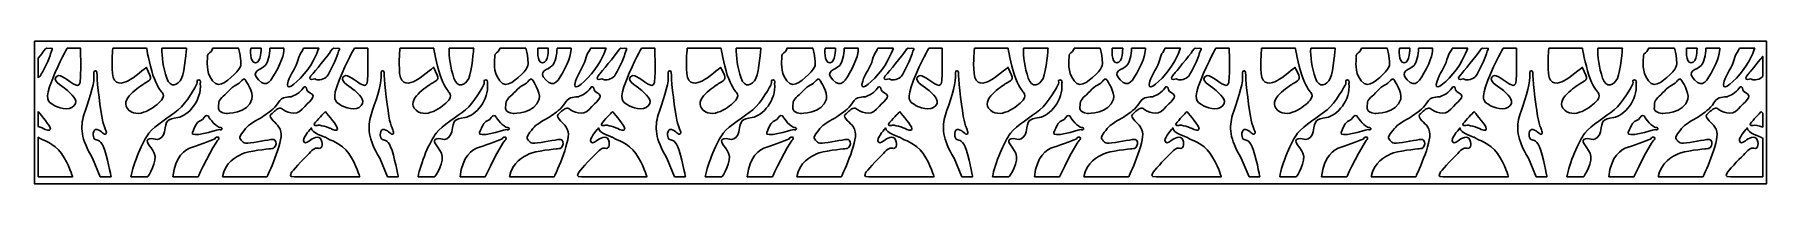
# Model space of a CAD drawing. Header units: centimetres. Extents: x -5.9 to 5.9, y -0.5 to 0.5.
import ezdxf

# ---------------------------------------------------------------- set-up
doc = ezdxf.new("R2010")
doc.units = ezdxf.units.CM
doc.header["$MEASUREMENT"] = 0
doc.layers.add('Layer 1', color=7, linetype='Continuous')

msp = doc.modelspace()

# ---------------------------------------------------------------- linework, layer by layer
at = {"layer": 'Layer 1', "color": 177}
for points, knots in [([(-5.93295, 0.48996), (-5.93295, 0.48996), (5.93295, 0.48996), (5.93295, 0.48996), (5.93295, 0.48996), (5.93295, 0.48996), (5.93295, -0.48996), (5.93295, -0.48996), (5.93295, -0.48996), (5.93295, -0.48996), (-5.93295, -0.48996), (-5.93295, -0.48996), (-5.93295, -0.48996), (-5.93295, -0.48996), (-5.93295, 0.48996), (-5.93295, 0.48996)], [0, 0, 0, 0, 0.2, 0.2, 0.2, 0.2, 0.4, 0.4, 0.4, 0.4, 0.6, 0.6, 0.6, 0.6, 1, 1, 1, 1]), ([(-5.90823, 0.23845), (-5.9035, 0.24178), (-5.8993, 0.2457), (-5.896, 0.25023), (-5.896, 0.25023), (-5.87822, 0.27461), (-5.82763, 0.37889), (-5.82353, 0.40326), (-5.82353, 0.40326), (-5.81943, 0.42764), (-5.79618, 0.44442), (-5.82489, 0.44036), (-5.82489, 0.44036), (-5.85361, 0.4363), (-5.85224, 0.44931), (-5.87002, 0.42222), (-5.87002, 0.42222), (-5.87577, 0.41346), (-5.89069, 0.39419), (-5.90823, 0.37215), (-5.90823, 0.37215), (-5.90823, 0.37215), (-5.90823, 0.23845), (-5.90823, 0.23845)], [0, 0, 0, 0, 0.14285714, 0.14285714, 0.14285714, 0.14285714, 0.28571429, 0.28571429, 0.28571429, 0.28571429, 0.42857143, 0.42857143, 0.42857143, 0.42857143, 0.57142857, 0.57142857, 0.57142857, 0.57142857, 0.71428571, 0.71428571, 0.71428571, 0.71428571, 1, 1, 1, 1]), ([(-5.71004, 0.44036), (-5.71004, 0.44036), (-5.61843, 0.44036), (-5.61843, 0.44036), (-5.61843, 0.44036), (-5.61843, 0.44036), (-5.61569, 0.28815), (-5.61843, 0.24888), (-5.61843, 0.24888), (-5.62116, 0.20961), (-5.61726, 0.16491), (-5.66902, 0.19742), (-5.66902, 0.19742), (-5.72508, 0.23263), (-5.76883, 0.2719), (-5.78798, 0.24211), (-5.78798, 0.24211), (-5.81045, 0.20713), (-5.72645, 0.17169), (-5.7073, 0.15002), (-5.7073, 0.15002), (-5.68816, 0.12835), (-5.62663, 0.08772), (-5.66218, 0.04709), (-5.66218, 0.04709), (-5.69773, 0.00647), (-5.77841, 0.03355), (-5.80849, 0.05387), (-5.80849, 0.05387), (-5.83857, 0.07418), (-5.86865, 0.08637), (-5.81396, 0.22179), (-5.81396, 0.22179), (-5.75926, 0.35722), (-5.71004, 0.44036), (-5.71004, 0.44036)], [0, 0, 0, 0, 0.1, 0.1, 0.1, 0.1, 0.2, 0.2, 0.2, 0.2, 0.3, 0.3, 0.3, 0.3, 0.4, 0.4, 0.4, 0.4, 0.5, 0.5, 0.5, 0.5, 0.6, 0.6, 0.6, 0.6, 0.7, 0.7, 0.7, 0.7, 0.8, 0.8, 0.8, 0.8, 1, 1, 1, 1]), ([(-5.39692, 0.44036), (-5.39692, 0.44036), (-5.16584, 0.44036), (-5.16584, 0.44036), (-5.16584, 0.44036), (-5.16584, 0.44036), (-5.14669, 0.33149), (-5.12208, 0.257), (-5.12208, 0.257), (-5.09747, 0.18252), (-5.07012, 0.15002), (-5.05918, 0.13648), (-5.05918, 0.13648), (-5.04825, 0.12293), (-5.04688, 0.10668), (-5.06329, 0.08501), (-5.06329, 0.08501), (-5.07969, 0.06335), (-5.20823, -0.05447), (-5.28753, 0.01595), (-5.28753, 0.01595), (-5.36684, 0.08637), (-5.20412, 0.17981), (-5.18498, 0.19606), (-5.18498, 0.19606), (-5.16584, 0.21231), (-5.12482, 0.21638), (-5.14259, 0.25565), (-5.14259, 0.25565), (-5.16037, 0.29492), (-5.1672, 0.30982), (-5.1672, 0.30982), (-5.1672, 0.30982), (-5.1672, 0.30982), (-5.25882, 0.23398), (-5.293, 0.21638), (-5.293, 0.21638), (-5.32718, 0.19877), (-5.39282, 0.18117), (-5.39965, 0.26784), (-5.39965, 0.26784), (-5.40649, 0.35451), (-5.39692, 0.44036), (-5.39692, 0.44036)], [0, 0, 0, 0, 0.08333333, 0.08333333, 0.08333333, 0.08333333, 0.16666667, 0.16666667, 0.16666667, 0.16666667, 0.25, 0.25, 0.25, 0.25, 0.33333333, 0.33333333, 0.33333333, 0.33333333, 0.41666667, 0.41666667, 0.41666667, 0.41666667, 0.5, 0.5, 0.5, 0.5, 0.58333333, 0.58333333, 0.58333333, 0.58333333, 0.66666667, 0.66666667, 0.66666667, 0.66666667, 0.75, 0.75, 0.75, 0.75, 0.83333333, 0.83333333, 0.83333333, 0.83333333, 1, 1, 1, 1]), ([(-5.06055, 0.44036), (-5.06055, 0.44036), (-4.89237, 0.44036), (-4.89237, 0.44036), (-4.89237, 0.44036), (-4.89237, 0.44036), (-4.90331, 0.28409), (-4.92655, 0.23398), (-4.92655, 0.23398), (-4.9498, 0.18387), (-5.00312, 0.16356), (-5.02774, 0.23534), (-5.02774, 0.23534), (-5.05235, 0.30711), (-5.06329, 0.38348), (-5.06055, 0.44036)], [0, 0, 0, 0, 0.2, 0.2, 0.2, 0.2, 0.4, 0.4, 0.4, 0.4, 0.6, 0.6, 0.6, 0.6, 1, 1, 1, 1]), ([(-4.71325, 0.44036), (-4.71325, 0.44036), (-4.53549, 0.44036), (-4.53549, 0.44036), (-4.53549, 0.44036), (-4.53549, 0.44036), (-4.52319, 0.39649), (-4.52182, 0.3667), (-4.52182, 0.3667), (-4.52045, 0.33691), (-4.50678, 0.31524), (-4.56558, 0.26107), (-4.56558, 0.26107), (-4.62437, 0.2069), (-4.68446, 0.14647), (-4.73239, 0.24617), (-4.73239, 0.24617), (-4.75974, 0.30305), (-4.74743, 0.37753), (-4.74743, 0.37753), (-4.74743, 0.37753), (-4.74743, 0.37753), (-4.7529, 0.40056), (-4.73513, 0.41004), (-4.73513, 0.41004), (-4.71735, 0.41952), (-4.71325, 0.44036), (-4.71325, 0.44036)], [0, 0, 0, 0, 0.125, 0.125, 0.125, 0.125, 0.25, 0.25, 0.25, 0.25, 0.375, 0.375, 0.375, 0.375, 0.5, 0.5, 0.5, 0.5, 0.625, 0.625, 0.625, 0.625, 0.75, 0.75, 0.75, 0.75, 1, 1, 1, 1]), ([(-4.45209, 0.44036), (-4.45209, 0.44036), (-4.38099, 0.44036), (-4.38099, 0.44036), (-4.38099, 0.44036), (-4.38099, 0.44036), (-4.37825, 0.34097), (-4.42064, 0.34097), (-4.42064, 0.34097), (-4.46303, 0.34097), (-4.45209, 0.44036), (-4.45209, 0.44036)], [0, 0, 0, 0, 0.25, 0.25, 0.25, 0.25, 0.5, 0.5, 0.5, 0.5, 1, 1, 1, 1]), ([(-4.32082, 0.44036), (-4.32082, 0.44036), (-4.22511, 0.44036), (-4.22511, 0.44036), (-4.22511, 0.44036), (-4.22511, 0.44036), (-4.21964, 0.38972), (-4.2675, 0.3017), (-4.2675, 0.3017), (-4.31535, 0.21367), (-4.3386, 0.16356), (-4.39876, 0.2245), (-4.39876, 0.2245), (-4.45892, 0.28544), (-4.38099, 0.29086), (-4.35227, 0.32336), (-4.35227, 0.32336), (-4.33451, 0.34347), (-4.32082, 0.39567), (-4.32082, 0.44036)], [0, 0, 0, 0, 0.16666667, 0.16666667, 0.16666667, 0.16666667, 0.33333333, 0.33333333, 0.33333333, 0.33333333, 0.5, 0.5, 0.5, 0.5, 0.66666667, 0.66666667, 0.66666667, 0.66666667, 1, 1, 1, 1]), ([(-4.09108, 0.44036), (-4.09108, 0.44036), (-3.98532, 0.44036), (-3.98532, 0.44036), (-3.98532, 0.44036), (-3.98532, 0.44036), (-4.01748, 0.34337), (-4.08608, 0.26407), (-4.08608, 0.26407), (-4.15468, 0.18477), (-4.21887, 0.13723), (-4.19469, 0.21592), (-4.19469, 0.21592), (-4.17969, 0.26478), (-4.14039, 0.30867), (-4.12681, 0.36248), (-4.12681, 0.36248), (-4.11323, 0.41629), (-4.09894, 0.41346), (-4.09108, 0.44036)], [0, 0, 0, 0, 0.16666667, 0.16666667, 0.16666667, 0.16666667, 0.33333333, 0.33333333, 0.33333333, 0.33333333, 0.5, 0.5, 0.5, 0.5, 0.66666667, 0.66666667, 0.66666667, 0.66666667, 1, 1, 1, 1]), ([(-4.02531, 0.26784), (-4.02531, 0.26784), (-4.05676, 0.23669), (-4.04446, 0.22857), (-4.04446, 0.22857), (-4.03215, 0.22044), (-4.01711, 0.23534), (-4.00344, 0.22721), (-4.00344, 0.22721), (-3.98976, 0.21909), (-3.94601, 0.22586), (-3.92823, 0.25023), (-3.92823, 0.25023), (-3.91046, 0.27461), (-3.85987, 0.37889), (-3.85576, 0.40326), (-3.85576, 0.40326), (-3.85166, 0.42764), (-3.82842, 0.44442), (-3.85713, 0.44036), (-3.85713, 0.44036), (-3.88585, 0.4363), (-3.88448, 0.44931), (-3.90225, 0.42222), (-3.90225, 0.42222), (-3.92003, 0.39514), (-4.02531, 0.26784), (-4.02531, 0.26784)], [0, 0, 0, 0, 0.125, 0.125, 0.125, 0.125, 0.25, 0.25, 0.25, 0.25, 0.375, 0.375, 0.375, 0.375, 0.5, 0.5, 0.5, 0.5, 0.625, 0.625, 0.625, 0.625, 0.75, 0.75, 0.75, 0.75, 1, 1, 1, 1]), ([(-3.74228, 0.44036), (-3.74228, 0.44036), (-3.65066, 0.44036), (-3.65066, 0.44036), (-3.65066, 0.44036), (-3.65066, 0.44036), (-3.64793, 0.28815), (-3.65066, 0.24888), (-3.65066, 0.24888), (-3.6534, 0.20961), (-3.6495, 0.16491), (-3.70125, 0.19742), (-3.70125, 0.19742), (-3.75732, 0.23263), (-3.80107, 0.2719), (-3.82021, 0.24211), (-3.82021, 0.24211), (-3.84269, 0.20713), (-3.75868, 0.17169), (-3.73954, 0.15002), (-3.73954, 0.15002), (-3.7204, 0.12835), (-3.65887, 0.08772), (-3.69442, 0.04709), (-3.69442, 0.04709), (-3.72997, 0.00647), (-3.81064, 0.03355), (-3.84072, 0.05387), (-3.84072, 0.05387), (-3.8708, 0.07418), (-3.90089, 0.08637), (-3.84619, 0.22179), (-3.84619, 0.22179), (-3.7915, 0.35722), (-3.74228, 0.44036), (-3.74228, 0.44036)], [0, 0, 0, 0, 0.1, 0.1, 0.1, 0.1, 0.2, 0.2, 0.2, 0.2, 0.3, 0.3, 0.3, 0.3, 0.4, 0.4, 0.4, 0.4, 0.5, 0.5, 0.5, 0.5, 0.6, 0.6, 0.6, 0.6, 0.7, 0.7, 0.7, 0.7, 0.8, 0.8, 0.8, 0.8, 1, 1, 1, 1]), ([(-3.42915, 0.44036), (-3.42915, 0.44036), (-3.19807, 0.44036), (-3.19807, 0.44036), (-3.19807, 0.44036), (-3.19807, 0.44036), (-3.17893, 0.33149), (-3.15432, 0.257), (-3.15432, 0.257), (-3.12971, 0.18252), (-3.10236, 0.15002), (-3.09142, 0.13648), (-3.09142, 0.13648), (-3.08048, 0.12293), (-3.07912, 0.10668), (-3.09552, 0.08501), (-3.09552, 0.08501), (-3.11193, 0.06335), (-3.24046, -0.05447), (-3.31977, 0.01595), (-3.31977, 0.01595), (-3.39907, 0.08637), (-3.23636, 0.17981), (-3.21722, 0.19606), (-3.21722, 0.19606), (-3.19807, 0.21231), (-3.15705, 0.21638), (-3.17483, 0.25565), (-3.17483, 0.25565), (-3.1926, 0.29492), (-3.19944, 0.30982), (-3.19944, 0.30982), (-3.19944, 0.30982), (-3.19944, 0.30982), (-3.29105, 0.23398), (-3.32524, 0.21638), (-3.32524, 0.21638), (-3.35942, 0.19877), (-3.42505, 0.18117), (-3.43189, 0.26784), (-3.43189, 0.26784), (-3.43873, 0.35451), (-3.42915, 0.44036), (-3.42915, 0.44036)], [0, 0, 0, 0, 0.08333333, 0.08333333, 0.08333333, 0.08333333, 0.16666667, 0.16666667, 0.16666667, 0.16666667, 0.25, 0.25, 0.25, 0.25, 0.33333333, 0.33333333, 0.33333333, 0.33333333, 0.41666667, 0.41666667, 0.41666667, 0.41666667, 0.5, 0.5, 0.5, 0.5, 0.58333333, 0.58333333, 0.58333333, 0.58333333, 0.66666667, 0.66666667, 0.66666667, 0.66666667, 0.75, 0.75, 0.75, 0.75, 0.83333333, 0.83333333, 0.83333333, 0.83333333, 1, 1, 1, 1]), ([(-3.09279, 0.44036), (-3.09279, 0.44036), (-2.92461, 0.44036), (-2.92461, 0.44036), (-2.92461, 0.44036), (-2.92461, 0.44036), (-2.93554, 0.28409), (-2.95879, 0.23398), (-2.95879, 0.23398), (-2.98203, 0.18387), (-3.03536, 0.16356), (-3.05997, 0.23534), (-3.05997, 0.23534), (-3.08458, 0.30711), (-3.09552, 0.38348), (-3.09279, 0.44036)], [0, 0, 0, 0, 0.2, 0.2, 0.2, 0.2, 0.4, 0.4, 0.4, 0.4, 0.6, 0.6, 0.6, 0.6, 1, 1, 1, 1]), ([(-2.74549, 0.44036), (-2.74549, 0.44036), (-2.56773, 0.44036), (-2.56773, 0.44036), (-2.56773, 0.44036), (-2.56773, 0.44036), (-2.55543, 0.39649), (-2.55406, 0.3667), (-2.55406, 0.3667), (-2.55269, 0.33691), (-2.53902, 0.31524), (-2.59781, 0.26107), (-2.59781, 0.26107), (-2.65661, 0.2069), (-2.71669, 0.14647), (-2.76463, 0.24617), (-2.76463, 0.24617), (-2.79197, 0.30305), (-2.77967, 0.37753), (-2.77967, 0.37753), (-2.77967, 0.37753), (-2.77967, 0.37753), (-2.78514, 0.40056), (-2.76736, 0.41004), (-2.76736, 0.41004), (-2.74959, 0.41952), (-2.74549, 0.44036), (-2.74549, 0.44036)], [0, 0, 0, 0, 0.125, 0.125, 0.125, 0.125, 0.25, 0.25, 0.25, 0.25, 0.375, 0.375, 0.375, 0.375, 0.5, 0.5, 0.5, 0.5, 0.625, 0.625, 0.625, 0.625, 0.75, 0.75, 0.75, 0.75, 1, 1, 1, 1]), ([(-2.48432, 0.44036), (-2.48432, 0.44036), (-2.41322, 0.44036), (-2.41322, 0.44036), (-2.41322, 0.44036), (-2.41322, 0.44036), (-2.41049, 0.34097), (-2.45288, 0.34097), (-2.45288, 0.34097), (-2.49526, 0.34097), (-2.48432, 0.44036), (-2.48432, 0.44036)], [0, 0, 0, 0, 0.25, 0.25, 0.25, 0.25, 0.5, 0.5, 0.5, 0.5, 1, 1, 1, 1]), ([(-2.35306, 0.44036), (-2.35306, 0.44036), (-2.25735, 0.44036), (-2.25735, 0.44036), (-2.25735, 0.44036), (-2.25735, 0.44036), (-2.25188, 0.38972), (-2.29973, 0.3017), (-2.29973, 0.3017), (-2.34759, 0.21367), (-2.37084, 0.16356), (-2.431, 0.2245), (-2.431, 0.2245), (-2.49116, 0.28544), (-2.41322, 0.29086), (-2.38451, 0.32336), (-2.38451, 0.32336), (-2.36675, 0.34347), (-2.35306, 0.39567), (-2.35306, 0.44036)], [0, 0, 0, 0, 0.16666667, 0.16666667, 0.16666667, 0.16666667, 0.33333333, 0.33333333, 0.33333333, 0.33333333, 0.5, 0.5, 0.5, 0.5, 0.66666667, 0.66666667, 0.66666667, 0.66666667, 1, 1, 1, 1]), ([(-2.12332, 0.44036), (-2.12332, 0.44036), (-2.01756, 0.44036), (-2.01756, 0.44036), (-2.01756, 0.44036), (-2.01756, 0.44036), (-2.04971, 0.34337), (-2.11831, 0.26407), (-2.11831, 0.26407), (-2.18691, 0.18477), (-2.2511, 0.13723), (-2.22693, 0.21592), (-2.22693, 0.21592), (-2.21192, 0.26478), (-2.17262, 0.30867), (-2.15904, 0.36248), (-2.15904, 0.36248), (-2.14547, 0.41629), (-2.13118, 0.41346), (-2.12332, 0.44036)], [0, 0, 0, 0, 0.16666667, 0.16666667, 0.16666667, 0.16666667, 0.33333333, 0.33333333, 0.33333333, 0.33333333, 0.5, 0.5, 0.5, 0.5, 0.66666667, 0.66666667, 0.66666667, 0.66666667, 1, 1, 1, 1]), ([(-2.05755, 0.26784), (-2.05755, 0.26784), (-2.089, 0.23669), (-2.07669, 0.22857), (-2.07669, 0.22857), (-2.06439, 0.22044), (-2.04935, 0.23534), (-2.03567, 0.22721), (-2.03567, 0.22721), (-2.022, 0.21909), (-1.97825, 0.22586), (-1.96047, 0.25023), (-1.96047, 0.25023), (-1.94269, 0.27461), (-1.8921, 0.37889), (-1.888, 0.40326), (-1.888, 0.40326), (-1.8839, 0.42764), (-1.86065, 0.44442), (-1.88937, 0.44036), (-1.88937, 0.44036), (-1.91808, 0.4363), (-1.91672, 0.44931), (-1.93449, 0.42222), (-1.93449, 0.42222), (-1.95227, 0.39514), (-2.05755, 0.26784), (-2.05755, 0.26784)], [0, 0, 0, 0, 0.125, 0.125, 0.125, 0.125, 0.25, 0.25, 0.25, 0.25, 0.375, 0.375, 0.375, 0.375, 0.5, 0.5, 0.5, 0.5, 0.625, 0.625, 0.625, 0.625, 0.75, 0.75, 0.75, 0.75, 1, 1, 1, 1]), ([(-1.77451, 0.44036), (-1.77451, 0.44036), (-1.6829, 0.44036), (-1.6829, 0.44036), (-1.6829, 0.44036), (-1.6829, 0.44036), (-1.68017, 0.28815), (-1.6829, 0.24888), (-1.6829, 0.24888), (-1.68564, 0.20961), (-1.68174, 0.16491), (-1.73349, 0.19742), (-1.73349, 0.19742), (-1.78955, 0.23263), (-1.83331, 0.2719), (-1.85245, 0.24211), (-1.85245, 0.24211), (-1.87492, 0.20713), (-1.79092, 0.17169), (-1.77178, 0.15002), (-1.77178, 0.15002), (-1.75263, 0.12835), (-1.6911, 0.08772), (-1.72665, 0.04709), (-1.72665, 0.04709), (-1.76221, 0.00647), (-1.84288, 0.03355), (-1.87296, 0.05387), (-1.87296, 0.05387), (-1.90304, 0.07418), (-1.93312, 0.08637), (-1.87843, 0.22179), (-1.87843, 0.22179), (-1.82374, 0.35722), (-1.77451, 0.44036), (-1.77451, 0.44036)], [0, 0, 0, 0, 0.1, 0.1, 0.1, 0.1, 0.2, 0.2, 0.2, 0.2, 0.3, 0.3, 0.3, 0.3, 0.4, 0.4, 0.4, 0.4, 0.5, 0.5, 0.5, 0.5, 0.6, 0.6, 0.6, 0.6, 0.7, 0.7, 0.7, 0.7, 0.8, 0.8, 0.8, 0.8, 1, 1, 1, 1]), ([(-1.46139, 0.44036), (-1.46139, 0.44036), (-1.23031, 0.44036), (-1.23031, 0.44036), (-1.23031, 0.44036), (-1.23031, 0.44036), (-1.21117, 0.33149), (-1.18656, 0.257), (-1.18656, 0.257), (-1.16194, 0.18252), (-1.1346, 0.15002), (-1.12366, 0.13648), (-1.12366, 0.13648), (-1.11272, 0.12293), (-1.11135, 0.10668), (-1.12776, 0.08501), (-1.12776, 0.08501), (-1.14417, 0.06335), (-1.2727, -0.05447), (-1.352, 0.01595), (-1.352, 0.01595), (-1.43131, 0.08637), (-1.2686, 0.17981), (-1.24945, 0.19606), (-1.24945, 0.19606), (-1.23031, 0.21231), (-1.18929, 0.21638), (-1.20707, 0.25565), (-1.20707, 0.25565), (-1.22484, 0.29492), (-1.23168, 0.30982), (-1.23168, 0.30982), (-1.23168, 0.30982), (-1.23168, 0.30982), (-1.32329, 0.23398), (-1.35747, 0.21638), (-1.35747, 0.21638), (-1.39166, 0.19877), (-1.45729, 0.18117), (-1.46413, 0.26784), (-1.46413, 0.26784), (-1.47096, 0.35451), (-1.46139, 0.44036), (-1.46139, 0.44036)], [0, 0, 0, 0, 0.08333333, 0.08333333, 0.08333333, 0.08333333, 0.16666667, 0.16666667, 0.16666667, 0.16666667, 0.25, 0.25, 0.25, 0.25, 0.33333333, 0.33333333, 0.33333333, 0.33333333, 0.41666667, 0.41666667, 0.41666667, 0.41666667, 0.5, 0.5, 0.5, 0.5, 0.58333333, 0.58333333, 0.58333333, 0.58333333, 0.66666667, 0.66666667, 0.66666667, 0.66666667, 0.75, 0.75, 0.75, 0.75, 0.83333333, 0.83333333, 0.83333333, 0.83333333, 1, 1, 1, 1]), ([(-1.12503, 0.44036), (-1.12503, 0.44036), (-0.95684, 0.44036), (-0.95684, 0.44036), (-0.95684, 0.44036), (-0.95684, 0.44036), (-0.96778, 0.28409), (-0.99103, 0.23398), (-0.99103, 0.23398), (-1.01427, 0.18387), (-1.0676, 0.16356), (-1.09221, 0.23534), (-1.09221, 0.23534), (-1.11682, 0.30711), (-1.12776, 0.38348), (-1.12503, 0.44036)], [0, 0, 0, 0, 0.2, 0.2, 0.2, 0.2, 0.4, 0.4, 0.4, 0.4, 0.6, 0.6, 0.6, 0.6, 1, 1, 1, 1]), ([(-0.77772, 0.44036), (-0.77772, 0.44036), (-0.59997, 0.44036), (-0.59997, 0.44036), (-0.59997, 0.44036), (-0.59997, 0.44036), (-0.58766, 0.39649), (-0.5863, 0.3667), (-0.5863, 0.3667), (-0.58493, 0.33691), (-0.57125, 0.31524), (-0.63005, 0.26107), (-0.63005, 0.26107), (-0.68885, 0.2069), (-0.74893, 0.14647), (-0.79686, 0.24617), (-0.79686, 0.24617), (-0.82421, 0.30305), (-0.8119, 0.37753), (-0.8119, 0.37753), (-0.8119, 0.37753), (-0.8119, 0.37753), (-0.81737, 0.40056), (-0.7996, 0.41004), (-0.7996, 0.41004), (-0.78182, 0.41952), (-0.77772, 0.44036), (-0.77772, 0.44036)], [0, 0, 0, 0, 0.125, 0.125, 0.125, 0.125, 0.25, 0.25, 0.25, 0.25, 0.375, 0.375, 0.375, 0.375, 0.5, 0.5, 0.5, 0.5, 0.625, 0.625, 0.625, 0.625, 0.75, 0.75, 0.75, 0.75, 1, 1, 1, 1]), ([(-0.51656, 0.44036), (-0.51656, 0.44036), (-0.44546, 0.44036), (-0.44546, 0.44036), (-0.44546, 0.44036), (-0.44546, 0.44036), (-0.44273, 0.34097), (-0.48511, 0.34097), (-0.48511, 0.34097), (-0.5275, 0.34097), (-0.51656, 0.44036), (-0.51656, 0.44036)], [0, 0, 0, 0, 0.25, 0.25, 0.25, 0.25, 0.5, 0.5, 0.5, 0.5, 1, 1, 1, 1]), ([(-0.3853, 0.44036), (-0.3853, 0.44036), (-0.28958, 0.44036), (-0.28958, 0.44036), (-0.28958, 0.44036), (-0.28958, 0.44036), (-0.28411, 0.38972), (-0.33197, 0.3017), (-0.33197, 0.3017), (-0.37983, 0.21367), (-0.40307, 0.16356), (-0.46323, 0.2245), (-0.46323, 0.2245), (-0.5234, 0.28544), (-0.44546, 0.29086), (-0.41675, 0.32336), (-0.41675, 0.32336), (-0.39898, 0.34347), (-0.3853, 0.39567), (-0.3853, 0.44036)], [0, 0, 0, 0, 0.16666667, 0.16666667, 0.16666667, 0.16666667, 0.33333333, 0.33333333, 0.33333333, 0.33333333, 0.5, 0.5, 0.5, 0.5, 0.66666667, 0.66666667, 0.66666667, 0.66666667, 1, 1, 1, 1]), ([(-0.15555, 0.44036), (-0.15555, 0.44036), (-0.04979, 0.44036), (-0.04979, 0.44036), (-0.04979, 0.44036), (-0.04979, 0.44036), (-0.08195, 0.34337), (-0.15055, 0.26407), (-0.15055, 0.26407), (-0.21915, 0.18477), (-0.28334, 0.13723), (-0.25917, 0.21592), (-0.25917, 0.21592), (-0.24416, 0.26478), (-0.20486, 0.30867), (-0.19128, 0.36248), (-0.19128, 0.36248), (-0.1777, 0.41629), (-0.16341, 0.41346), (-0.15555, 0.44036)], [0, 0, 0, 0, 0.16666667, 0.16666667, 0.16666667, 0.16666667, 0.33333333, 0.33333333, 0.33333333, 0.33333333, 0.5, 0.5, 0.5, 0.5, 0.66666667, 0.66666667, 0.66666667, 0.66666667, 1, 1, 1, 1]), ([(-0.08979, 0.26784), (-0.08979, 0.26784), (-0.12124, 0.23669), (-0.10893, 0.22857), (-0.10893, 0.22857), (-0.09662, 0.22044), (-0.08158, 0.23534), (-0.06791, 0.22721), (-0.06791, 0.22721), (-0.05424, 0.21909), (-0.01048, 0.22586), (0.00729, 0.25023), (0.00729, 0.25023), (0.02507, 0.27461), (0.07566, 0.37889), (0.07976, 0.40326), (0.07976, 0.40326), (0.08386, 0.42764), (0.10711, 0.44442), (0.07839, 0.44036), (0.07839, 0.44036), (0.04968, 0.4363), (0.05105, 0.44931), (0.03327, 0.42222), (0.03327, 0.42222), (0.0155, 0.39514), (-0.08979, 0.26784), (-0.08979, 0.26784)], [0, 0, 0, 0, 0.125, 0.125, 0.125, 0.125, 0.25, 0.25, 0.25, 0.25, 0.375, 0.375, 0.375, 0.375, 0.5, 0.5, 0.5, 0.5, 0.625, 0.625, 0.625, 0.625, 0.75, 0.75, 0.75, 0.75, 1, 1, 1, 1]), ([(0.19325, 0.44036), (0.19325, 0.44036), (0.28486, 0.44036), (0.28486, 0.44036), (0.28486, 0.44036), (0.28486, 0.44036), (0.2876, 0.28815), (0.28486, 0.24888), (0.28486, 0.24888), (0.28213, 0.20961), (0.28603, 0.16491), (0.23427, 0.19742), (0.23427, 0.19742), (0.17821, 0.23263), (0.13446, 0.2719), (0.11531, 0.24211), (0.11531, 0.24211), (0.09284, 0.20713), (0.17684, 0.17169), (0.19599, 0.15002), (0.19599, 0.15002), (0.21513, 0.12835), (0.27666, 0.08772), (0.24111, 0.04709), (0.24111, 0.04709), (0.20556, 0.00647), (0.12488, 0.03355), (0.0948, 0.05387), (0.0948, 0.05387), (0.06472, 0.07418), (0.03464, 0.08637), (0.08933, 0.22179), (0.08933, 0.22179), (0.14403, 0.35722), (0.19325, 0.44036), (0.19325, 0.44036)], [0, 0, 0, 0, 0.1, 0.1, 0.1, 0.1, 0.2, 0.2, 0.2, 0.2, 0.3, 0.3, 0.3, 0.3, 0.4, 0.4, 0.4, 0.4, 0.5, 0.5, 0.5, 0.5, 0.6, 0.6, 0.6, 0.6, 0.7, 0.7, 0.7, 0.7, 0.8, 0.8, 0.8, 0.8, 1, 1, 1, 1]), ([(0.50637, 0.44036), (0.50637, 0.44036), (0.73745, 0.44036), (0.73745, 0.44036), (0.73745, 0.44036), (0.73745, 0.44036), (0.75659, 0.33149), (0.78121, 0.257), (0.78121, 0.257), (0.80582, 0.18252), (0.83317, 0.15002), (0.8441, 0.13648), (0.8441, 0.13648), (0.85504, 0.12293), (0.85641, 0.10668), (0.84, 0.08501), (0.84, 0.08501), (0.82359, 0.06335), (0.69506, -0.05447), (0.61576, 0.01595), (0.61576, 0.01595), (0.53645, 0.08637), (0.69917, 0.17981), (0.71831, 0.19606), (0.71831, 0.19606), (0.73745, 0.21231), (0.77847, 0.21638), (0.7607, 0.25565), (0.7607, 0.25565), (0.74292, 0.29492), (0.73609, 0.30982), (0.73609, 0.30982), (0.73609, 0.30982), (0.73609, 0.30982), (0.64447, 0.23398), (0.61029, 0.21638), (0.61029, 0.21638), (0.57611, 0.19877), (0.51047, 0.18117), (0.50364, 0.26784), (0.50364, 0.26784), (0.4968, 0.35451), (0.50637, 0.44036), (0.50637, 0.44036)], [0, 0, 0, 0, 0.08333333, 0.08333333, 0.08333333, 0.08333333, 0.16666667, 0.16666667, 0.16666667, 0.16666667, 0.25, 0.25, 0.25, 0.25, 0.33333333, 0.33333333, 0.33333333, 0.33333333, 0.41666667, 0.41666667, 0.41666667, 0.41666667, 0.5, 0.5, 0.5, 0.5, 0.58333333, 0.58333333, 0.58333333, 0.58333333, 0.66666667, 0.66666667, 0.66666667, 0.66666667, 0.75, 0.75, 0.75, 0.75, 0.83333333, 0.83333333, 0.83333333, 0.83333333, 1, 1, 1, 1]), ([(0.84274, 0.44036), (0.84274, 0.44036), (1.01092, 0.44036), (1.01092, 0.44036), (1.01092, 0.44036), (1.01092, 0.44036), (0.99998, 0.28409), (0.97674, 0.23398), (0.97674, 0.23398), (0.95349, 0.18387), (0.90017, 0.16356), (0.87555, 0.23534), (0.87555, 0.23534), (0.85094, 0.30711), (0.84, 0.38348), (0.84274, 0.44036)], [0, 0, 0, 0, 0.2, 0.2, 0.2, 0.2, 0.4, 0.4, 0.4, 0.4, 0.6, 0.6, 0.6, 0.6, 1, 1, 1, 1]), ([(1.19004, 0.44036), (1.19004, 0.44036), (1.36779, 0.44036), (1.36779, 0.44036), (1.36779, 0.44036), (1.36779, 0.44036), (1.3801, 0.39649), (1.38147, 0.3667), (1.38147, 0.3667), (1.38284, 0.33691), (1.39651, 0.31524), (1.33771, 0.26107), (1.33771, 0.26107), (1.27892, 0.2069), (1.21883, 0.14647), (1.1709, 0.24617), (1.1709, 0.24617), (1.14355, 0.30305), (1.15586, 0.37753), (1.15586, 0.37753), (1.15586, 0.37753), (1.15586, 0.37753), (1.15039, 0.40056), (1.16816, 0.41004), (1.16816, 0.41004), (1.18594, 0.41952), (1.19004, 0.44036), (1.19004, 0.44036)], [0, 0, 0, 0, 0.125, 0.125, 0.125, 0.125, 0.25, 0.25, 0.25, 0.25, 0.375, 0.375, 0.375, 0.375, 0.5, 0.5, 0.5, 0.5, 0.625, 0.625, 0.625, 0.625, 0.75, 0.75, 0.75, 0.75, 1, 1, 1, 1]), ([(1.4512, 0.44036), (1.4512, 0.44036), (1.5223, 0.44036), (1.5223, 0.44036), (1.5223, 0.44036), (1.5223, 0.44036), (1.52504, 0.34097), (1.48265, 0.34097), (1.48265, 0.34097), (1.44026, 0.34097), (1.4512, 0.44036), (1.4512, 0.44036)], [0, 0, 0, 0, 0.25, 0.25, 0.25, 0.25, 0.5, 0.5, 0.5, 0.5, 1, 1, 1, 1]), ([(1.58247, 0.44036), (1.58247, 0.44036), (1.67818, 0.44036), (1.67818, 0.44036), (1.67818, 0.44036), (1.67818, 0.44036), (1.68365, 0.38972), (1.63579, 0.3017), (1.63579, 0.3017), (1.58794, 0.21367), (1.56469, 0.16356), (1.50453, 0.2245), (1.50453, 0.2245), (1.44437, 0.28544), (1.5223, 0.29086), (1.55102, 0.32336), (1.55102, 0.32336), (1.56878, 0.34347), (1.58247, 0.39567), (1.58247, 0.44036)], [0, 0, 0, 0, 0.16666667, 0.16666667, 0.16666667, 0.16666667, 0.33333333, 0.33333333, 0.33333333, 0.33333333, 0.5, 0.5, 0.5, 0.5, 0.66666667, 0.66666667, 0.66666667, 0.66666667, 1, 1, 1, 1]), ([(1.81221, 0.44036), (1.81221, 0.44036), (1.91797, 0.44036), (1.91797, 0.44036), (1.91797, 0.44036), (1.91797, 0.44036), (1.88581, 0.34337), (1.81721, 0.26407), (1.81721, 0.26407), (1.74861, 0.18477), (1.68442, 0.13723), (1.7086, 0.21592), (1.7086, 0.21592), (1.7236, 0.26478), (1.7629, 0.30867), (1.77648, 0.36248), (1.77648, 0.36248), (1.79006, 0.41629), (1.80435, 0.41346), (1.81221, 0.44036)], [0, 0, 0, 0, 0.16666667, 0.16666667, 0.16666667, 0.16666667, 0.33333333, 0.33333333, 0.33333333, 0.33333333, 0.5, 0.5, 0.5, 0.5, 0.66666667, 0.66666667, 0.66666667, 0.66666667, 1, 1, 1, 1]), ([(1.87798, 0.26784), (1.87798, 0.26784), (1.84653, 0.23669), (1.85883, 0.22857), (1.85883, 0.22857), (1.87114, 0.22044), (1.88618, 0.23534), (1.89985, 0.22721), (1.89985, 0.22721), (1.91353, 0.21909), (1.95728, 0.22586), (1.97506, 0.25023), (1.97506, 0.25023), (1.99283, 0.27461), (2.04342, 0.37889), (2.04753, 0.40326), (2.04753, 0.40326), (2.05163, 0.42764), (2.07487, 0.44442), (2.04616, 0.44036), (2.04616, 0.44036), (2.01744, 0.4363), (2.01881, 0.44931), (2.00104, 0.42222), (2.00104, 0.42222), (1.98326, 0.39514), (1.87798, 0.26784), (1.87798, 0.26784)], [0, 0, 0, 0, 0.125, 0.125, 0.125, 0.125, 0.25, 0.25, 0.25, 0.25, 0.375, 0.375, 0.375, 0.375, 0.5, 0.5, 0.5, 0.5, 0.625, 0.625, 0.625, 0.625, 0.75, 0.75, 0.75, 0.75, 1, 1, 1, 1]), ([(2.16101, 0.44036), (2.16101, 0.44036), (2.25263, 0.44036), (2.25263, 0.44036), (2.25263, 0.44036), (2.25263, 0.44036), (2.25536, 0.28815), (2.25263, 0.24888), (2.25263, 0.24888), (2.24989, 0.20961), (2.25379, 0.16491), (2.20204, 0.19742), (2.20204, 0.19742), (2.14597, 0.23263), (2.10222, 0.2719), (2.08308, 0.24211), (2.08308, 0.24211), (2.0606, 0.20713), (2.14461, 0.17169), (2.16375, 0.15002), (2.16375, 0.15002), (2.18289, 0.12835), (2.24442, 0.08772), (2.20887, 0.04709), (2.20887, 0.04709), (2.17332, 0.00647), (2.09265, 0.03355), (2.06257, 0.05387), (2.06257, 0.05387), (2.03248, 0.07418), (2.0024, 0.08637), (2.0571, 0.22179), (2.0571, 0.22179), (2.11179, 0.35722), (2.16101, 0.44036), (2.16101, 0.44036)], [0, 0, 0, 0, 0.1, 0.1, 0.1, 0.1, 0.2, 0.2, 0.2, 0.2, 0.3, 0.3, 0.3, 0.3, 0.4, 0.4, 0.4, 0.4, 0.5, 0.5, 0.5, 0.5, 0.6, 0.6, 0.6, 0.6, 0.7, 0.7, 0.7, 0.7, 0.8, 0.8, 0.8, 0.8, 1, 1, 1, 1]), ([(2.47414, 0.44036), (2.47414, 0.44036), (2.70522, 0.44036), (2.70522, 0.44036), (2.70522, 0.44036), (2.70522, 0.44036), (2.72436, 0.33149), (2.74897, 0.257), (2.74897, 0.257), (2.77358, 0.18252), (2.80093, 0.15002), (2.81187, 0.13648), (2.81187, 0.13648), (2.82281, 0.12293), (2.82417, 0.10668), (2.80777, 0.08501), (2.80777, 0.08501), (2.79136, 0.06335), (2.66283, -0.05447), (2.58352, 0.01595), (2.58352, 0.01595), (2.50422, 0.08637), (2.66693, 0.17981), (2.68607, 0.19606), (2.68607, 0.19606), (2.70522, 0.21231), (2.74624, 0.21638), (2.72846, 0.25565), (2.72846, 0.25565), (2.71068, 0.29492), (2.70385, 0.30982), (2.70385, 0.30982), (2.70385, 0.30982), (2.70385, 0.30982), (2.61224, 0.23398), (2.57805, 0.21638), (2.57805, 0.21638), (2.54387, 0.19877), (2.47824, 0.18117), (2.4714, 0.26784), (2.4714, 0.26784), (2.46456, 0.35451), (2.47414, 0.44036), (2.47414, 0.44036)], [0, 0, 0, 0, 0.08333333, 0.08333333, 0.08333333, 0.08333333, 0.16666667, 0.16666667, 0.16666667, 0.16666667, 0.25, 0.25, 0.25, 0.25, 0.33333333, 0.33333333, 0.33333333, 0.33333333, 0.41666667, 0.41666667, 0.41666667, 0.41666667, 0.5, 0.5, 0.5, 0.5, 0.58333333, 0.58333333, 0.58333333, 0.58333333, 0.66666667, 0.66666667, 0.66666667, 0.66666667, 0.75, 0.75, 0.75, 0.75, 0.83333333, 0.83333333, 0.83333333, 0.83333333, 1, 1, 1, 1]), ([(2.8105, 0.44036), (2.8105, 0.44036), (2.97868, 0.44036), (2.97868, 0.44036), (2.97868, 0.44036), (2.97868, 0.44036), (2.96774, 0.28409), (2.9445, 0.23398), (2.9445, 0.23398), (2.92125, 0.18387), (2.86793, 0.16356), (2.84332, 0.23534), (2.84332, 0.23534), (2.8187, 0.30711), (2.80777, 0.38348), (2.8105, 0.44036)], [0, 0, 0, 0, 0.2, 0.2, 0.2, 0.2, 0.4, 0.4, 0.4, 0.4, 0.6, 0.6, 0.6, 0.6, 1, 1, 1, 1]), ([(3.1578, 0.44036), (3.1578, 0.44036), (3.33556, 0.44036), (3.33556, 0.44036), (3.33556, 0.44036), (3.33556, 0.44036), (3.34786, 0.39649), (3.34923, 0.3667), (3.34923, 0.3667), (3.3506, 0.33691), (3.36427, 0.31524), (3.30548, 0.26107), (3.30548, 0.26107), (3.24668, 0.2069), (3.1866, 0.14647), (3.13866, 0.24617), (3.13866, 0.24617), (3.11131, 0.30305), (3.12362, 0.37753), (3.12362, 0.37753), (3.12362, 0.37753), (3.12362, 0.37753), (3.11815, 0.40056), (3.13593, 0.41004), (3.13593, 0.41004), (3.1537, 0.41952), (3.1578, 0.44036), (3.1578, 0.44036)], [0, 0, 0, 0, 0.125, 0.125, 0.125, 0.125, 0.25, 0.25, 0.25, 0.25, 0.375, 0.375, 0.375, 0.375, 0.5, 0.5, 0.5, 0.5, 0.625, 0.625, 0.625, 0.625, 0.75, 0.75, 0.75, 0.75, 1, 1, 1, 1]), ([(3.41897, 0.44036), (3.41897, 0.44036), (3.49007, 0.44036), (3.49007, 0.44036), (3.49007, 0.44036), (3.49007, 0.44036), (3.4928, 0.34097), (3.45041, 0.34097), (3.45041, 0.34097), (3.40803, 0.34097), (3.41897, 0.44036), (3.41897, 0.44036)], [0, 0, 0, 0, 0.25, 0.25, 0.25, 0.25, 0.5, 0.5, 0.5, 0.5, 1, 1, 1, 1]), ([(3.55023, 0.44036), (3.55023, 0.44036), (3.64594, 0.44036), (3.64594, 0.44036), (3.64594, 0.44036), (3.64594, 0.44036), (3.65141, 0.38972), (3.60356, 0.3017), (3.60356, 0.3017), (3.5557, 0.21367), (3.53245, 0.16356), (3.47229, 0.2245), (3.47229, 0.2245), (3.41213, 0.28544), (3.49007, 0.29086), (3.51878, 0.32336), (3.51878, 0.32336), (3.53654, 0.34347), (3.55023, 0.39567), (3.55023, 0.44036)], [0, 0, 0, 0, 0.16666667, 0.16666667, 0.16666667, 0.16666667, 0.33333333, 0.33333333, 0.33333333, 0.33333333, 0.5, 0.5, 0.5, 0.5, 0.66666667, 0.66666667, 0.66666667, 0.66666667, 1, 1, 1, 1]), ([(3.77997, 0.44036), (3.77997, 0.44036), (3.88573, 0.44036), (3.88573, 0.44036), (3.88573, 0.44036), (3.88573, 0.44036), (3.85358, 0.34337), (3.78498, 0.26407), (3.78498, 0.26407), (3.71638, 0.18477), (3.65219, 0.13723), (3.67636, 0.21592), (3.67636, 0.21592), (3.69137, 0.26478), (3.73067, 0.30867), (3.74424, 0.36248), (3.74424, 0.36248), (3.75782, 0.41629), (3.77211, 0.41346), (3.77997, 0.44036)], [0, 0, 0, 0, 0.16666667, 0.16666667, 0.16666667, 0.16666667, 0.33333333, 0.33333333, 0.33333333, 0.33333333, 0.5, 0.5, 0.5, 0.5, 0.66666667, 0.66666667, 0.66666667, 0.66666667, 1, 1, 1, 1]), ([(3.84574, 0.26784), (3.84574, 0.26784), (3.81429, 0.23669), (3.8266, 0.22857), (3.8266, 0.22857), (3.8389, 0.22044), (3.85394, 0.23534), (3.86762, 0.22721), (3.86762, 0.22721), (3.88129, 0.21909), (3.92504, 0.22586), (3.94282, 0.25023), (3.94282, 0.25023), (3.96059, 0.27461), (4.01119, 0.37889), (4.01529, 0.40326), (4.01529, 0.40326), (4.01939, 0.42764), (4.04263, 0.44442), (4.01392, 0.44036), (4.01392, 0.44036), (3.98521, 0.4363), (3.98657, 0.44931), (3.9688, 0.42222), (3.9688, 0.42222), (3.95102, 0.39514), (3.84574, 0.26784), (3.84574, 0.26784)], [0, 0, 0, 0, 0.125, 0.125, 0.125, 0.125, 0.25, 0.25, 0.25, 0.25, 0.375, 0.375, 0.375, 0.375, 0.5, 0.5, 0.5, 0.5, 0.625, 0.625, 0.625, 0.625, 0.75, 0.75, 0.75, 0.75, 1, 1, 1, 1]), ([(4.12878, 0.44036), (4.12878, 0.44036), (4.22039, 0.44036), (4.22039, 0.44036), (4.22039, 0.44036), (4.22039, 0.44036), (4.22312, 0.28815), (4.22039, 0.24888), (4.22039, 0.24888), (4.21765, 0.20961), (4.22155, 0.16491), (4.1698, 0.19742), (4.1698, 0.19742), (4.11374, 0.23263), (4.06998, 0.2719), (4.05084, 0.24211), (4.05084, 0.24211), (4.02837, 0.20713), (4.11237, 0.17169), (4.13151, 0.15002), (4.13151, 0.15002), (4.15065, 0.12835), (4.21219, 0.08772), (4.17663, 0.04709), (4.17663, 0.04709), (4.14108, 0.00647), (4.06041, 0.03355), (4.03033, 0.05387), (4.03033, 0.05387), (4.00025, 0.07418), (3.97017, 0.08637), (4.02486, 0.22179), (4.02486, 0.22179), (4.07955, 0.35722), (4.12878, 0.44036), (4.12878, 0.44036)], [0, 0, 0, 0, 0.1, 0.1, 0.1, 0.1, 0.2, 0.2, 0.2, 0.2, 0.3, 0.3, 0.3, 0.3, 0.4, 0.4, 0.4, 0.4, 0.5, 0.5, 0.5, 0.5, 0.6, 0.6, 0.6, 0.6, 0.7, 0.7, 0.7, 0.7, 0.8, 0.8, 0.8, 0.8, 1, 1, 1, 1]), ([(4.4419, 0.44036), (4.4419, 0.44036), (4.67298, 0.44036), (4.67298, 0.44036), (4.67298, 0.44036), (4.67298, 0.44036), (4.69212, 0.33149), (4.71673, 0.257), (4.71673, 0.257), (4.74135, 0.18252), (4.76869, 0.15002), (4.77963, 0.13648), (4.77963, 0.13648), (4.79057, 0.12293), (4.79194, 0.10668), (4.77553, 0.08501), (4.77553, 0.08501), (4.75912, 0.06335), (4.63059, -0.05447), (4.55129, 0.01595), (4.55129, 0.01595), (4.47198, 0.08637), (4.63469, 0.17981), (4.65384, 0.19606), (4.65384, 0.19606), (4.67298, 0.21231), (4.714, 0.21638), (4.69622, 0.25565), (4.69622, 0.25565), (4.67845, 0.29492), (4.67161, 0.30982), (4.67161, 0.30982), (4.67161, 0.30982), (4.67161, 0.30982), (4.58, 0.23398), (4.54582, 0.21638), (4.54582, 0.21638), (4.51163, 0.19877), (4.446, 0.18117), (4.43916, 0.26784), (4.43916, 0.26784), (4.43233, 0.35451), (4.4419, 0.44036), (4.4419, 0.44036)], [0, 0, 0, 0, 0.08333333, 0.08333333, 0.08333333, 0.08333333, 0.16666667, 0.16666667, 0.16666667, 0.16666667, 0.25, 0.25, 0.25, 0.25, 0.33333333, 0.33333333, 0.33333333, 0.33333333, 0.41666667, 0.41666667, 0.41666667, 0.41666667, 0.5, 0.5, 0.5, 0.5, 0.58333333, 0.58333333, 0.58333333, 0.58333333, 0.66666667, 0.66666667, 0.66666667, 0.66666667, 0.75, 0.75, 0.75, 0.75, 0.83333333, 0.83333333, 0.83333333, 0.83333333, 1, 1, 1, 1]), ([(4.77826, 0.44036), (4.77826, 0.44036), (4.94645, 0.44036), (4.94645, 0.44036), (4.94645, 0.44036), (4.94645, 0.44036), (4.93551, 0.28409), (4.91226, 0.23398), (4.91226, 0.23398), (4.88902, 0.18387), (4.83569, 0.16356), (4.81108, 0.23534), (4.81108, 0.23534), (4.78647, 0.30711), (4.77553, 0.38348), (4.77826, 0.44036)], [0, 0, 0, 0, 0.2, 0.2, 0.2, 0.2, 0.4, 0.4, 0.4, 0.4, 0.6, 0.6, 0.6, 0.6, 1, 1, 1, 1]), ([(5.12557, 0.44036), (5.12557, 0.44036), (5.30332, 0.44036), (5.30332, 0.44036), (5.30332, 0.44036), (5.30332, 0.44036), (5.31563, 0.39649), (5.31699, 0.3667), (5.31699, 0.3667), (5.31836, 0.33691), (5.33203, 0.31524), (5.27324, 0.26107), (5.27324, 0.26107), (5.21444, 0.2069), (5.15436, 0.14647), (5.10642, 0.24617), (5.10642, 0.24617), (5.07908, 0.30305), (5.09138, 0.37753), (5.09138, 0.37753), (5.09138, 0.37753), (5.09138, 0.37753), (5.08591, 0.40056), (5.10369, 0.41004), (5.10369, 0.41004), (5.12147, 0.41952), (5.12557, 0.44036), (5.12557, 0.44036)], [0, 0, 0, 0, 0.125, 0.125, 0.125, 0.125, 0.25, 0.25, 0.25, 0.25, 0.375, 0.375, 0.375, 0.375, 0.5, 0.5, 0.5, 0.5, 0.625, 0.625, 0.625, 0.625, 0.75, 0.75, 0.75, 0.75, 1, 1, 1, 1]), ([(5.38673, 0.44036), (5.38673, 0.44036), (5.45783, 0.44036), (5.45783, 0.44036), (5.45783, 0.44036), (5.45783, 0.44036), (5.46056, 0.34097), (5.41818, 0.34097), (5.41818, 0.34097), (5.37579, 0.34097), (5.38673, 0.44036), (5.38673, 0.44036)], [0, 0, 0, 0, 0.25, 0.25, 0.25, 0.25, 0.5, 0.5, 0.5, 0.5, 1, 1, 1, 1]), ([(5.51799, 0.44036), (5.51799, 0.44036), (5.61371, 0.44036), (5.61371, 0.44036), (5.61371, 0.44036), (5.61371, 0.44036), (5.61918, 0.38972), (5.57132, 0.3017), (5.57132, 0.3017), (5.52346, 0.21367), (5.50022, 0.16356), (5.44005, 0.2245), (5.44005, 0.2245), (5.37989, 0.28544), (5.45783, 0.29086), (5.48654, 0.32336), (5.48654, 0.32336), (5.50431, 0.34347), (5.51799, 0.39567), (5.51799, 0.44036)], [0, 0, 0, 0, 0.16666667, 0.16666667, 0.16666667, 0.16666667, 0.33333333, 0.33333333, 0.33333333, 0.33333333, 0.5, 0.5, 0.5, 0.5, 0.66666667, 0.66666667, 0.66666667, 0.66666667, 1, 1, 1, 1]), ([(5.74774, 0.44036), (5.74774, 0.44036), (5.85349, 0.44036), (5.85349, 0.44036), (5.85349, 0.44036), (5.85349, 0.44036), (5.82134, 0.34337), (5.75274, 0.26407), (5.75274, 0.26407), (5.68414, 0.18477), (5.61995, 0.13723), (5.64412, 0.21592), (5.64412, 0.21592), (5.65913, 0.26478), (5.69843, 0.30867), (5.71201, 0.36248), (5.71201, 0.36248), (5.72558, 0.41629), (5.73988, 0.41346), (5.74774, 0.44036)], [0, 0, 0, 0, 0.16666667, 0.16666667, 0.16666667, 0.16666667, 0.33333333, 0.33333333, 0.33333333, 0.33333333, 0.5, 0.5, 0.5, 0.5, 0.66666667, 0.66666667, 0.66666667, 0.66666667, 1, 1, 1, 1]), ([(5.8135, 0.26784), (5.8135, 0.26784), (5.78205, 0.23669), (5.79436, 0.22857), (5.79436, 0.22857), (5.80667, 0.22044), (5.82171, 0.23534), (5.83538, 0.22721), (5.83538, 0.22721), (5.84848, 0.21942), (5.88922, 0.22532), (5.90823, 0.24729), (5.90823, 0.24729), (5.90823, 0.24729), (5.90823, 0.38464), (5.90823, 0.38464), (5.90823, 0.38464), (5.87105, 0.33742), (5.8135, 0.26784), (5.8135, 0.26784)], [0, 0, 0, 0, 0.16666667, 0.16666667, 0.16666667, 0.16666667, 0.33333333, 0.33333333, 0.33333333, 0.33333333, 0.5, 0.5, 0.5, 0.5, 0.66666667, 0.66666667, 0.66666667, 0.66666667, 1, 1, 1, 1]), ([(5.93295, 0.28878), (5.93295, 0.28878), (5.93295, 0.28878), (5.93295, 0.28878), (5.93295, 0.28878), (5.93295, 0.28878), (5.93295, 0.41701), (5.93295, 0.41701), (5.93295, 0.41701), (5.93295, 0.41701), (5.93295, 0.41701), (5.93295, 0.41701), (5.93295, 0.41701), (5.93295, 0.41701), (5.93295, 0.28878), (5.93295, 0.28878)], [0, 0, 0, 0, 0.2, 0.2, 0.2, 0.2, 0.4, 0.4, 0.4, 0.4, 0.6, 0.6, 0.6, 0.6, 1, 1, 1, 1]), ([(-5.48306, -0.44088), (-5.48306, -0.44088), (-5.40922, -0.44088), (-5.40922, -0.44088), (-5.40922, -0.44088), (-5.40922, -0.44088), (-5.43657, -0.29282), (-5.46118, -0.23594), (-5.46118, -0.23594), (-5.48579, -0.17906), (-5.50767, -0.19532), (-5.52271, -0.18177), (-5.52271, -0.18177), (-5.53775, -0.16823), (-5.53639, -0.10864), (-5.50494, -0.11677), (-5.50494, -0.11677), (-5.47349, -0.12489), (-5.45708, -0.15875), (-5.44477, -0.14656), (-5.44477, -0.14656), (-5.43247, -0.13437), (-5.45571, -0.11406), (-5.46802, -0.05312), (-5.46802, -0.05312), (-5.48033, 0.00782), (-5.5063, 0.20419), (-5.50494, 0.25159), (-5.50494, 0.25159), (-5.50357, 0.29899), (-5.51998, 0.28274), (-5.51998, 0.28274), (-5.51998, 0.28274), (-5.51998, 0.28274), (-5.52955, 0.29899), (-5.52681, 0.24211), (-5.52681, 0.24211), (-5.52408, 0.18523), (-5.5692, 0.06605), (-5.59518, -0.01656), (-5.59518, -0.01656), (-5.62116, -0.09916), (-5.61706, -0.18042), (-5.53639, -0.31314), (-5.53639, -0.31314), (-5.53639, -0.31314), (-5.48306, -0.44088), (-5.48306, -0.44088)], [0, 0, 0, 0, 0.07692308, 0.07692308, 0.07692308, 0.07692308, 0.15384615, 0.15384615, 0.15384615, 0.15384615, 0.23076923, 0.23076923, 0.23076923, 0.23076923, 0.30769231, 0.30769231, 0.30769231, 0.30769231, 0.38461538, 0.38461538, 0.38461538, 0.38461538, 0.46153846, 0.46153846, 0.46153846, 0.46153846, 0.53846154, 0.53846154, 0.53846154, 0.53846154, 0.61538462, 0.61538462, 0.61538462, 0.61538462, 0.69230769, 0.69230769, 0.69230769, 0.69230769, 0.76923077, 0.76923077, 0.76923077, 0.76923077, 0.84615385, 0.84615385, 0.84615385, 0.84615385, 1, 1, 1, 1]), ([(-4.62084, -0.00617), (-4.62084, -0.00617), (-4.46985, -0.00883), (-4.44358, 0.09209), (-4.44358, 0.09209), (-4.43156, 0.13824), (-4.48714, 0.22012), (-4.48714, 0.22012), (-4.48714, 0.22012), (-4.48714, 0.22012), (-4.49615, 0.24394), (-4.51418, 0.21864), (-4.51418, 0.21864), (-4.53221, 0.19333), (-4.57127, 0.18588), (-4.60432, 0.14718), (-4.60432, 0.14718), (-4.63737, 0.10847), (-4.67192, 0.09358), (-4.67192, 0.06083), (-4.67192, 0.06083), (-4.67192, 0.02808), (-4.68845, 0.00574), (-4.62084, -0.00617)], [0, 0, 0, 0, 0.14285714, 0.14285714, 0.14285714, 0.14285714, 0.28571429, 0.28571429, 0.28571429, 0.28571429, 0.42857143, 0.42857143, 0.42857143, 0.42857143, 0.57142857, 0.57142857, 0.57142857, 0.57142857, 0.71428571, 0.71428571, 0.71428571, 0.71428571, 1, 1, 1, 1]), ([(-3.5153, -0.44088), (-3.5153, -0.44088), (-3.44146, -0.44088), (-3.44146, -0.44088), (-3.44146, -0.44088), (-3.44146, -0.44088), (-3.46881, -0.29282), (-3.49342, -0.23594), (-3.49342, -0.23594), (-3.51803, -0.17906), (-3.53991, -0.19532), (-3.55495, -0.18177), (-3.55495, -0.18177), (-3.56999, -0.16823), (-3.56862, -0.10864), (-3.53717, -0.11677), (-3.53717, -0.11677), (-3.50572, -0.12489), (-3.48932, -0.15875), (-3.47701, -0.14656), (-3.47701, -0.14656), (-3.4647, -0.13437), (-3.48795, -0.11406), (-3.50026, -0.05312), (-3.50026, -0.05312), (-3.51256, 0.00782), (-3.53854, 0.20419), (-3.53717, 0.25159), (-3.53717, 0.25159), (-3.53581, 0.29899), (-3.55221, 0.28274), (-3.55221, 0.28274), (-3.55221, 0.28274), (-3.55221, 0.28274), (-3.56179, 0.29899), (-3.55905, 0.24211), (-3.55905, 0.24211), (-3.55632, 0.18523), (-3.60144, 0.06605), (-3.62742, -0.01656), (-3.62742, -0.01656), (-3.6534, -0.09916), (-3.6493, -0.18042), (-3.56862, -0.31314), (-3.56862, -0.31314), (-3.56862, -0.31314), (-3.5153, -0.44088), (-3.5153, -0.44088)], [0, 0, 0, 0, 0.07692308, 0.07692308, 0.07692308, 0.07692308, 0.15384615, 0.15384615, 0.15384615, 0.15384615, 0.23076923, 0.23076923, 0.23076923, 0.23076923, 0.30769231, 0.30769231, 0.30769231, 0.30769231, 0.38461538, 0.38461538, 0.38461538, 0.38461538, 0.46153846, 0.46153846, 0.46153846, 0.46153846, 0.53846154, 0.53846154, 0.53846154, 0.53846154, 0.61538462, 0.61538462, 0.61538462, 0.61538462, 0.69230769, 0.69230769, 0.69230769, 0.69230769, 0.76923077, 0.76923077, 0.76923077, 0.76923077, 0.84615385, 0.84615385, 0.84615385, 0.84615385, 1, 1, 1, 1]), ([(-2.65308, -0.00617), (-2.65308, -0.00617), (-2.50209, -0.00883), (-2.47581, 0.09209), (-2.47581, 0.09209), (-2.46379, 0.13824), (-2.51938, 0.22012), (-2.51938, 0.22012), (-2.51938, 0.22012), (-2.51938, 0.22012), (-2.52839, 0.24394), (-2.54642, 0.21864), (-2.54642, 0.21864), (-2.56445, 0.19333), (-2.60351, 0.18588), (-2.63656, 0.14718), (-2.63656, 0.14718), (-2.66961, 0.10847), (-2.70416, 0.09358), (-2.70416, 0.06083), (-2.70416, 0.06083), (-2.70416, 0.02808), (-2.72068, 0.00574), (-2.65308, -0.00617)], [0, 0, 0, 0, 0.14285714, 0.14285714, 0.14285714, 0.14285714, 0.28571429, 0.28571429, 0.28571429, 0.28571429, 0.42857143, 0.42857143, 0.42857143, 0.42857143, 0.57142857, 0.57142857, 0.57142857, 0.57142857, 0.71428571, 0.71428571, 0.71428571, 0.71428571, 1, 1, 1, 1]), ([(-1.54753, -0.44088), (-1.54753, -0.44088), (-1.4737, -0.44088), (-1.4737, -0.44088), (-1.4737, -0.44088), (-1.4737, -0.44088), (-1.50104, -0.29282), (-1.52566, -0.23594), (-1.52566, -0.23594), (-1.55027, -0.17906), (-1.57215, -0.19532), (-1.58719, -0.18177), (-1.58719, -0.18177), (-1.60223, -0.16823), (-1.60086, -0.10864), (-1.56941, -0.11677), (-1.56941, -0.11677), (-1.53796, -0.12489), (-1.52155, -0.15875), (-1.50925, -0.14656), (-1.50925, -0.14656), (-1.49694, -0.13437), (-1.52019, -0.11406), (-1.53249, -0.05312), (-1.53249, -0.05312), (-1.5448, 0.00782), (-1.57078, 0.20419), (-1.56941, 0.25159), (-1.56941, 0.25159), (-1.56804, 0.29899), (-1.58445, 0.28274), (-1.58445, 0.28274), (-1.58445, 0.28274), (-1.58445, 0.28274), (-1.59402, 0.29899), (-1.59129, 0.24211), (-1.59129, 0.24211), (-1.58855, 0.18523), (-1.63368, 0.06605), (-1.65966, -0.01656), (-1.65966, -0.01656), (-1.68564, -0.09916), (-1.68153, -0.18042), (-1.60086, -0.31314), (-1.60086, -0.31314), (-1.60086, -0.31314), (-1.54753, -0.44088), (-1.54753, -0.44088)], [0, 0, 0, 0, 0.07692308, 0.07692308, 0.07692308, 0.07692308, 0.15384615, 0.15384615, 0.15384615, 0.15384615, 0.23076923, 0.23076923, 0.23076923, 0.23076923, 0.30769231, 0.30769231, 0.30769231, 0.30769231, 0.38461538, 0.38461538, 0.38461538, 0.38461538, 0.46153846, 0.46153846, 0.46153846, 0.46153846, 0.53846154, 0.53846154, 0.53846154, 0.53846154, 0.61538462, 0.61538462, 0.61538462, 0.61538462, 0.69230769, 0.69230769, 0.69230769, 0.69230769, 0.76923077, 0.76923077, 0.76923077, 0.76923077, 0.84615385, 0.84615385, 0.84615385, 0.84615385, 1, 1, 1, 1]), ([(-0.68532, -0.00617), (-0.68532, -0.00617), (-0.53433, -0.00883), (-0.50805, 0.09209), (-0.50805, 0.09209), (-0.49603, 0.13824), (-0.55162, 0.22012), (-0.55162, 0.22012), (-0.55162, 0.22012), (-0.55162, 0.22012), (-0.56063, 0.24394), (-0.57866, 0.21864), (-0.57866, 0.21864), (-0.59668, 0.19333), (-0.63574, 0.18588), (-0.66879, 0.14718), (-0.66879, 0.14718), (-0.70184, 0.10847), (-0.7364, 0.09358), (-0.7364, 0.06083), (-0.7364, 0.06083), (-0.7364, 0.02808), (-0.75292, 0.00574), (-0.68532, -0.00617)], [0, 0, 0, 0, 0.14285714, 0.14285714, 0.14285714, 0.14285714, 0.28571429, 0.28571429, 0.28571429, 0.28571429, 0.42857143, 0.42857143, 0.42857143, 0.42857143, 0.57142857, 0.57142857, 0.57142857, 0.57142857, 0.71428571, 0.71428571, 0.71428571, 0.71428571, 1, 1, 1, 1]), ([(0.42023, -0.44088), (0.42023, -0.44088), (0.49407, -0.44088), (0.49407, -0.44088), (0.49407, -0.44088), (0.49407, -0.44088), (0.46672, -0.29282), (0.44211, -0.23594), (0.44211, -0.23594), (0.41749, -0.17906), (0.39562, -0.19532), (0.38058, -0.18177), (0.38058, -0.18177), (0.36554, -0.16823), (0.3669, -0.10864), (0.39835, -0.11677), (0.39835, -0.11677), (0.4298, -0.12489), (0.44621, -0.15875), (0.45851, -0.14656), (0.45851, -0.14656), (0.47082, -0.13437), (0.44758, -0.11406), (0.43527, -0.05312), (0.43527, -0.05312), (0.42296, 0.00782), (0.39698, 0.20419), (0.39835, 0.25159), (0.39835, 0.25159), (0.39972, 0.29899), (0.38331, 0.28274), (0.38331, 0.28274), (0.38331, 0.28274), (0.38331, 0.28274), (0.37374, 0.29899), (0.37647, 0.24211), (0.37647, 0.24211), (0.37921, 0.18523), (0.33409, 0.06605), (0.30811, -0.01656), (0.30811, -0.01656), (0.28213, -0.09916), (0.28623, -0.18042), (0.3669, -0.31314), (0.3669, -0.31314), (0.3669, -0.31314), (0.42023, -0.44088), (0.42023, -0.44088)], [0, 0, 0, 0, 0.07692308, 0.07692308, 0.07692308, 0.07692308, 0.15384615, 0.15384615, 0.15384615, 0.15384615, 0.23076923, 0.23076923, 0.23076923, 0.23076923, 0.30769231, 0.30769231, 0.30769231, 0.30769231, 0.38461538, 0.38461538, 0.38461538, 0.38461538, 0.46153846, 0.46153846, 0.46153846, 0.46153846, 0.53846154, 0.53846154, 0.53846154, 0.53846154, 0.61538462, 0.61538462, 0.61538462, 0.61538462, 0.69230769, 0.69230769, 0.69230769, 0.69230769, 0.76923077, 0.76923077, 0.76923077, 0.76923077, 0.84615385, 0.84615385, 0.84615385, 0.84615385, 1, 1, 1, 1]), ([(1.28244, -0.00617), (1.28244, -0.00617), (1.43343, -0.00883), (1.45971, 0.09209), (1.45971, 0.09209), (1.47173, 0.13824), (1.41615, 0.22012), (1.41615, 0.22012), (1.41615, 0.22012), (1.41615, 0.22012), (1.40713, 0.24394), (1.38911, 0.21864), (1.38911, 0.21864), (1.37108, 0.19333), (1.33202, 0.18588), (1.29897, 0.14718), (1.29897, 0.14718), (1.26592, 0.10847), (1.23137, 0.09358), (1.23137, 0.06083), (1.23137, 0.06083), (1.23137, 0.02808), (1.21484, 0.00574), (1.28244, -0.00617)], [0, 0, 0, 0, 0.14285714, 0.14285714, 0.14285714, 0.14285714, 0.28571429, 0.28571429, 0.28571429, 0.28571429, 0.42857143, 0.42857143, 0.42857143, 0.42857143, 0.57142857, 0.57142857, 0.57142857, 0.57142857, 0.71428571, 0.71428571, 0.71428571, 0.71428571, 1, 1, 1, 1]), ([(2.38799, -0.44088), (2.38799, -0.44088), (2.46183, -0.44088), (2.46183, -0.44088), (2.46183, -0.44088), (2.46183, -0.44088), (2.43448, -0.29282), (2.40987, -0.23594), (2.40987, -0.23594), (2.38526, -0.17906), (2.36338, -0.19532), (2.34834, -0.18177), (2.34834, -0.18177), (2.3333, -0.16823), (2.33467, -0.10864), (2.36612, -0.11677), (2.36612, -0.11677), (2.39756, -0.12489), (2.41397, -0.15875), (2.42628, -0.14656), (2.42628, -0.14656), (2.43858, -0.13437), (2.41534, -0.11406), (2.40303, -0.05312), (2.40303, -0.05312), (2.39073, 0.00782), (2.36475, 0.20419), (2.36612, 0.25159), (2.36612, 0.25159), (2.36748, 0.29899), (2.35107, 0.28274), (2.35107, 0.28274), (2.35107, 0.28274), (2.35107, 0.28274), (2.3415, 0.29899), (2.34424, 0.24211), (2.34424, 0.24211), (2.34697, 0.18523), (2.30185, 0.06605), (2.27587, -0.01656), (2.27587, -0.01656), (2.24989, -0.09916), (2.25399, -0.18042), (2.33467, -0.31314), (2.33467, -0.31314), (2.33467, -0.31314), (2.38799, -0.44088), (2.38799, -0.44088)], [0, 0, 0, 0, 0.07692308, 0.07692308, 0.07692308, 0.07692308, 0.15384615, 0.15384615, 0.15384615, 0.15384615, 0.23076923, 0.23076923, 0.23076923, 0.23076923, 0.30769231, 0.30769231, 0.30769231, 0.30769231, 0.38461538, 0.38461538, 0.38461538, 0.38461538, 0.46153846, 0.46153846, 0.46153846, 0.46153846, 0.53846154, 0.53846154, 0.53846154, 0.53846154, 0.61538462, 0.61538462, 0.61538462, 0.61538462, 0.69230769, 0.69230769, 0.69230769, 0.69230769, 0.76923077, 0.76923077, 0.76923077, 0.76923077, 0.84615385, 0.84615385, 0.84615385, 0.84615385, 1, 1, 1, 1]), ([(3.25021, -0.00617), (3.25021, -0.00617), (3.4012, -0.00883), (3.42748, 0.09209), (3.42748, 0.09209), (3.4395, 0.13824), (3.38391, 0.22012), (3.38391, 0.22012), (3.38391, 0.22012), (3.38391, 0.22012), (3.3749, 0.24394), (3.35687, 0.21864), (3.35687, 0.21864), (3.33884, 0.19333), (3.29978, 0.18588), (3.26673, 0.14718), (3.26673, 0.14718), (3.23368, 0.10847), (3.19913, 0.09358), (3.19913, 0.06083), (3.19913, 0.06083), (3.19913, 0.02808), (3.18261, 0.00574), (3.25021, -0.00617)], [0, 0, 0, 0, 0.14285714, 0.14285714, 0.14285714, 0.14285714, 0.28571429, 0.28571429, 0.28571429, 0.28571429, 0.42857143, 0.42857143, 0.42857143, 0.42857143, 0.57142857, 0.57142857, 0.57142857, 0.57142857, 0.71428571, 0.71428571, 0.71428571, 0.71428571, 1, 1, 1, 1]), ([(4.35576, -0.44088), (4.35576, -0.44088), (4.42959, -0.44088), (4.42959, -0.44088), (4.42959, -0.44088), (4.42959, -0.44088), (4.40225, -0.29282), (4.37763, -0.23594), (4.37763, -0.23594), (4.35302, -0.17906), (4.33114, -0.19532), (4.3161, -0.18177), (4.3161, -0.18177), (4.30106, -0.16823), (4.30243, -0.10864), (4.33388, -0.11677), (4.33388, -0.11677), (4.36533, -0.12489), (4.38174, -0.15875), (4.39404, -0.14656), (4.39404, -0.14656), (4.40635, -0.13437), (4.3831, -0.11406), (4.3708, -0.05312), (4.3708, -0.05312), (4.35849, 0.00782), (4.33251, 0.20419), (4.33388, 0.25159), (4.33388, 0.25159), (4.33525, 0.29899), (4.31884, 0.28274), (4.31884, 0.28274), (4.31884, 0.28274), (4.31884, 0.28274), (4.30927, 0.29899), (4.312, 0.24211), (4.312, 0.24211), (4.31474, 0.18523), (4.26961, 0.06605), (4.24363, -0.01656), (4.24363, -0.01656), (4.21765, -0.09916), (4.22176, -0.18042), (4.30243, -0.31314), (4.30243, -0.31314), (4.30243, -0.31314), (4.35576, -0.44088), (4.35576, -0.44088)], [0, 0, 0, 0, 0.07692308, 0.07692308, 0.07692308, 0.07692308, 0.15384615, 0.15384615, 0.15384615, 0.15384615, 0.23076923, 0.23076923, 0.23076923, 0.23076923, 0.30769231, 0.30769231, 0.30769231, 0.30769231, 0.38461538, 0.38461538, 0.38461538, 0.38461538, 0.46153846, 0.46153846, 0.46153846, 0.46153846, 0.53846154, 0.53846154, 0.53846154, 0.53846154, 0.61538462, 0.61538462, 0.61538462, 0.61538462, 0.69230769, 0.69230769, 0.69230769, 0.69230769, 0.76923077, 0.76923077, 0.76923077, 0.76923077, 0.84615385, 0.84615385, 0.84615385, 0.84615385, 1, 1, 1, 1]), ([(5.21797, -0.00617), (5.21797, -0.00617), (5.36896, -0.00883), (5.39524, 0.09209), (5.39524, 0.09209), (5.40726, 0.13824), (5.35167, 0.22012), (5.35167, 0.22012), (5.35167, 0.22012), (5.35167, 0.22012), (5.34266, 0.24394), (5.32463, 0.21864), (5.32463, 0.21864), (5.30661, 0.19333), (5.26755, 0.18588), (5.2345, 0.14718), (5.2345, 0.14718), (5.20145, 0.10847), (5.16689, 0.09358), (5.16689, 0.06083), (5.16689, 0.06083), (5.16689, 0.02808), (5.15037, 0.00574), (5.21797, -0.00617)], [0, 0, 0, 0, 0.14285714, 0.14285714, 0.14285714, 0.14285714, 0.28571429, 0.28571429, 0.28571429, 0.28571429, 0.42857143, 0.42857143, 0.42857143, 0.42857143, 0.57142857, 0.57142857, 0.57142857, 0.57142857, 0.71428571, 0.71428571, 0.71428571, 0.71428571, 1, 1, 1, 1]), ([(-5.27284, -0.44088), (-5.27284, -0.44088), (-5.16617, -0.44088), (-5.16017, -0.44088), (-5.16017, -0.44088), (-5.15416, -0.44088), (-5.08806, -0.3322), (-5.11359, -0.27861), (-5.11359, -0.27861), (-5.13913, -0.22501), (-5.18721, -0.19375), (-5.14514, -0.18035), (-5.14514, -0.18035), (-5.12419, -0.17367), (-5.11165, -0.18665), (-5.0926, -0.18447), (-5.0926, -0.18447), (-5.07342, -0.18228), (-5.04779, -0.16484), (-5.04299, -0.13271), (-5.04299, -0.13271), (-5.03055, -0.0496), (-5.02646, -0.04785), (-4.95285, -0.03445), (-4.95285, -0.03445), (-4.87924, -0.02105), (-4.7861, 0.08316), (-4.79811, 0.19928), (-4.79811, 0.19928), (-4.79811, 0.19928), (-4.7906, 0.2231), (-4.80863, 0.2231), (-4.80863, 0.2231), (-4.82666, 0.2231), (-4.81614, 0.21119), (-4.82065, 0.1963), (-4.82065, 0.1963), (-4.82516, 0.18142), (-4.89126, 0.06678), (-4.94834, 0.01914), (-4.94834, 0.01914), (-5.00543, -0.0285), (-5.10758, -0.08954), (-5.14965, -0.14164), (-5.14965, -0.14164), (-5.19171, -0.19375), (-5.25781, -0.35156), (-5.27284, -0.44088)], [0, 0, 0, 0, 0.07692308, 0.07692308, 0.07692308, 0.07692308, 0.15384615, 0.15384615, 0.15384615, 0.15384615, 0.23076923, 0.23076923, 0.23076923, 0.23076923, 0.30769231, 0.30769231, 0.30769231, 0.30769231, 0.38461538, 0.38461538, 0.38461538, 0.38461538, 0.46153846, 0.46153846, 0.46153846, 0.46153846, 0.53846154, 0.53846154, 0.53846154, 0.53846154, 0.61538462, 0.61538462, 0.61538462, 0.61538462, 0.69230769, 0.69230769, 0.69230769, 0.69230769, 0.76923077, 0.76923077, 0.76923077, 0.76923077, 0.84615385, 0.84615385, 0.84615385, 0.84615385, 1, 1, 1, 1]), ([(-4.64638, -0.44088), (-4.64638, -0.44088), (-4.33992, -0.44088), (-4.33992, -0.44088), (-4.33992, -0.44088), (-4.33992, -0.44088), (-4.22865, -0.20477), (-4.24527, -0.13271), (-4.24527, -0.13271), (-4.25729, -0.0806), (-4.29635, -0.06869), (-4.31588, -0.03296), (-4.31588, -0.03296), (-4.32407, -0.01798), (-4.30969, -0.01062), (-4.29685, 0.00182), (-4.29685, 0.00182), (-4.27907, 0.01905), (-4.25734, 0.03782), (-4.24077, 0.02659), (-4.24077, 0.02659), (-4.21222, 0.00723), (-4.14462, -0.03147), (-4.09955, 0.02212), (-4.09955, 0.02212), (-4.05448, 0.07572), (-3.99521, 0.10776), (-4.04246, 0.13229), (-4.04246, 0.13229), (-4.07401, 0.14866), (-4.06951, 0.16802), (-4.06951, 0.16802), (-4.06951, 0.16802), (-4.06951, 0.16802), (-4.08152, 0.19184), (-4.09504, 0.16504), (-4.09504, 0.16504), (-4.10857, 0.13824), (-4.15664, 0.11293), (-4.17467, 0.10847), (-4.17467, 0.10847), (-4.19269, 0.104), (-4.23626, 0.11442), (-4.2648, 0.06678), (-4.2648, 0.06678), (-4.29335, 0.01914), (-4.33241, -0.00021), (-4.35945, -0.02105), (-4.35945, -0.02105), (-4.38649, -0.0419), (-4.45559, -0.07316), (-4.47813, -0.09996), (-4.47813, -0.09996), (-4.50066, -0.12675), (-4.53972, -0.16993), (-4.5232, -0.18333), (-4.5232, -0.18333), (-4.50667, -0.19673), (-4.51268, -0.21757), (-4.45409, -0.20864), (-4.45409, -0.20864), (-4.3955, -0.1997), (-4.30687, -0.18184), (-4.29485, -0.18482), (-4.29485, -0.18482), (-4.28283, -0.18779), (-4.27231, -0.21012), (-4.28283, -0.22948), (-4.28283, -0.22948), (-4.29335, -0.24883), (-4.30386, -0.24734), (-4.31738, -0.24883), (-4.31738, -0.24883), (-4.3309, -0.25032), (-4.47212, -0.26372), (-4.51118, -0.28307), (-4.51118, -0.28307), (-4.55024, -0.30243), (-4.62836, -0.34262), (-4.64638, -0.44088)], [0, 0, 0, 0, 0.04761905, 0.04761905, 0.04761905, 0.04761905, 0.0952381, 0.0952381, 0.0952381, 0.0952381, 0.14285714, 0.14285714, 0.14285714, 0.14285714, 0.19047619, 0.19047619, 0.19047619, 0.19047619, 0.23809524, 0.23809524, 0.23809524, 0.23809524, 0.28571429, 0.28571429, 0.28571429, 0.28571429, 0.33333333, 0.33333333, 0.33333333, 0.33333333, 0.38095238, 0.38095238, 0.38095238, 0.38095238, 0.42857143, 0.42857143, 0.42857143, 0.42857143, 0.47619048, 0.47619048, 0.47619048, 0.47619048, 0.52380952, 0.52380952, 0.52380952, 0.52380952, 0.57142857, 0.57142857, 0.57142857, 0.57142857, 0.61904762, 0.61904762, 0.61904762, 0.61904762, 0.66666667, 0.66666667, 0.66666667, 0.66666667, 0.71428571, 0.71428571, 0.71428571, 0.71428571, 0.76190476, 0.76190476, 0.76190476, 0.76190476, 0.80952381, 0.80952381, 0.80952381, 0.80952381, 0.85714286, 0.85714286, 0.85714286, 0.85714286, 0.9047619, 0.9047619, 0.9047619, 0.9047619, 1, 1, 1, 1]), ([(-3.30507, -0.44088), (-3.30507, -0.44088), (-3.19841, -0.44088), (-3.1924, -0.44088), (-3.1924, -0.44088), (-3.18639, -0.44088), (-3.12029, -0.3322), (-3.14583, -0.27861), (-3.14583, -0.27861), (-3.17137, -0.22501), (-3.21944, -0.19375), (-3.17738, -0.18035), (-3.17738, -0.18035), (-3.15642, -0.17367), (-3.14388, -0.18665), (-3.12484, -0.18447), (-3.12484, -0.18447), (-3.10566, -0.18228), (-3.08003, -0.16484), (-3.07522, -0.13271), (-3.07522, -0.13271), (-3.06279, -0.0496), (-3.0587, -0.04785), (-2.98509, -0.03445), (-2.98509, -0.03445), (-2.91147, -0.02105), (-2.81833, 0.08316), (-2.83035, 0.19928), (-2.83035, 0.19928), (-2.83035, 0.19928), (-2.82284, 0.2231), (-2.84087, 0.2231), (-2.84087, 0.2231), (-2.85889, 0.2231), (-2.84838, 0.21119), (-2.85289, 0.1963), (-2.85289, 0.1963), (-2.85739, 0.18142), (-2.92349, 0.06678), (-2.98058, 0.01914), (-2.98058, 0.01914), (-3.03767, -0.0285), (-3.13982, -0.08954), (-3.18189, -0.14164), (-3.18189, -0.14164), (-3.22395, -0.19375), (-3.29005, -0.35156), (-3.30507, -0.44088)], [0, 0, 0, 0, 0.07692308, 0.07692308, 0.07692308, 0.07692308, 0.15384615, 0.15384615, 0.15384615, 0.15384615, 0.23076923, 0.23076923, 0.23076923, 0.23076923, 0.30769231, 0.30769231, 0.30769231, 0.30769231, 0.38461538, 0.38461538, 0.38461538, 0.38461538, 0.46153846, 0.46153846, 0.46153846, 0.46153846, 0.53846154, 0.53846154, 0.53846154, 0.53846154, 0.61538462, 0.61538462, 0.61538462, 0.61538462, 0.69230769, 0.69230769, 0.69230769, 0.69230769, 0.76923077, 0.76923077, 0.76923077, 0.76923077, 0.84615385, 0.84615385, 0.84615385, 0.84615385, 1, 1, 1, 1]), ([(-2.67862, -0.44088), (-2.67862, -0.44088), (-2.37215, -0.44088), (-2.37215, -0.44088), (-2.37215, -0.44088), (-2.37215, -0.44088), (-2.26089, -0.20477), (-2.27751, -0.13271), (-2.27751, -0.13271), (-2.28953, -0.0806), (-2.32859, -0.06869), (-2.34812, -0.03296), (-2.34812, -0.03296), (-2.35631, -0.01798), (-2.34193, -0.01062), (-2.32909, 0.00182), (-2.32909, 0.00182), (-2.31131, 0.01905), (-2.28958, 0.03782), (-2.273, 0.02659), (-2.273, 0.02659), (-2.24446, 0.00723), (-2.17686, -0.03147), (-2.13179, 0.02212), (-2.13179, 0.02212), (-2.08672, 0.07572), (-2.02744, 0.10776), (-2.0747, 0.13229), (-2.0747, 0.13229), (-2.10625, 0.14866), (-2.10174, 0.16802), (-2.10174, 0.16802), (-2.10174, 0.16802), (-2.10174, 0.16802), (-2.11376, 0.19184), (-2.12728, 0.16504), (-2.12728, 0.16504), (-2.1408, 0.13824), (-2.18888, 0.11293), (-2.2069, 0.10847), (-2.2069, 0.10847), (-2.22493, 0.104), (-2.2685, 0.11442), (-2.29704, 0.06678), (-2.29704, 0.06678), (-2.32558, 0.01914), (-2.36464, -0.00021), (-2.39168, -0.02105), (-2.39168, -0.02105), (-2.41873, -0.0419), (-2.48783, -0.07316), (-2.51037, -0.09996), (-2.51037, -0.09996), (-2.5329, -0.12675), (-2.57196, -0.16993), (-2.55543, -0.18333), (-2.55543, -0.18333), (-2.53891, -0.19673), (-2.54492, -0.21757), (-2.48633, -0.20864), (-2.48633, -0.20864), (-2.42774, -0.1997), (-2.3391, -0.18184), (-2.32709, -0.18482), (-2.32709, -0.18482), (-2.31507, -0.18779), (-2.30455, -0.21012), (-2.31507, -0.22948), (-2.31507, -0.22948), (-2.32558, -0.24883), (-2.3361, -0.24734), (-2.34962, -0.24883), (-2.34962, -0.24883), (-2.36314, -0.25032), (-2.50436, -0.26372), (-2.54342, -0.28307), (-2.54342, -0.28307), (-2.58247, -0.30243), (-2.66059, -0.34262), (-2.67862, -0.44088)], [0, 0, 0, 0, 0.04761905, 0.04761905, 0.04761905, 0.04761905, 0.0952381, 0.0952381, 0.0952381, 0.0952381, 0.14285714, 0.14285714, 0.14285714, 0.14285714, 0.19047619, 0.19047619, 0.19047619, 0.19047619, 0.23809524, 0.23809524, 0.23809524, 0.23809524, 0.28571429, 0.28571429, 0.28571429, 0.28571429, 0.33333333, 0.33333333, 0.33333333, 0.33333333, 0.38095238, 0.38095238, 0.38095238, 0.38095238, 0.42857143, 0.42857143, 0.42857143, 0.42857143, 0.47619048, 0.47619048, 0.47619048, 0.47619048, 0.52380952, 0.52380952, 0.52380952, 0.52380952, 0.57142857, 0.57142857, 0.57142857, 0.57142857, 0.61904762, 0.61904762, 0.61904762, 0.61904762, 0.66666667, 0.66666667, 0.66666667, 0.66666667, 0.71428571, 0.71428571, 0.71428571, 0.71428571, 0.76190476, 0.76190476, 0.76190476, 0.76190476, 0.80952381, 0.80952381, 0.80952381, 0.80952381, 0.85714286, 0.85714286, 0.85714286, 0.85714286, 0.9047619, 0.9047619, 0.9047619, 0.9047619, 1, 1, 1, 1]), ([(-1.33731, -0.44088), (-1.33731, -0.44088), (-1.23065, -0.44088), (-1.22464, -0.44088), (-1.22464, -0.44088), (-1.21863, -0.44088), (-1.15253, -0.3322), (-1.17807, -0.27861), (-1.17807, -0.27861), (-1.20361, -0.22501), (-1.25168, -0.19375), (-1.20962, -0.18035), (-1.20962, -0.18035), (-1.18866, -0.17367), (-1.17612, -0.18665), (-1.15708, -0.18447), (-1.15708, -0.18447), (-1.1379, -0.18228), (-1.11227, -0.16484), (-1.10746, -0.13271), (-1.10746, -0.13271), (-1.09503, -0.0496), (-1.09094, -0.04785), (-1.01732, -0.03445), (-1.01732, -0.03445), (-0.94371, -0.02105), (-0.85057, 0.08316), (-0.86259, 0.19928), (-0.86259, 0.19928), (-0.86259, 0.19928), (-0.85508, 0.2231), (-0.8731, 0.2231), (-0.8731, 0.2231), (-0.89113, 0.2231), (-0.88062, 0.21119), (-0.88512, 0.1963), (-0.88512, 0.1963), (-0.88963, 0.18142), (-0.95573, 0.06678), (-1.01282, 0.01914), (-1.01282, 0.01914), (-1.0699, -0.0285), (-1.17206, -0.08954), (-1.21412, -0.14164), (-1.21412, -0.14164), (-1.25619, -0.19375), (-1.32229, -0.35156), (-1.33731, -0.44088)], [0, 0, 0, 0, 0.07692308, 0.07692308, 0.07692308, 0.07692308, 0.15384615, 0.15384615, 0.15384615, 0.15384615, 0.23076923, 0.23076923, 0.23076923, 0.23076923, 0.30769231, 0.30769231, 0.30769231, 0.30769231, 0.38461538, 0.38461538, 0.38461538, 0.38461538, 0.46153846, 0.46153846, 0.46153846, 0.46153846, 0.53846154, 0.53846154, 0.53846154, 0.53846154, 0.61538462, 0.61538462, 0.61538462, 0.61538462, 0.69230769, 0.69230769, 0.69230769, 0.69230769, 0.76923077, 0.76923077, 0.76923077, 0.76923077, 0.84615385, 0.84615385, 0.84615385, 0.84615385, 1, 1, 1, 1]), ([(-0.71086, -0.44088), (-0.71086, -0.44088), (-0.40439, -0.44088), (-0.40439, -0.44088), (-0.40439, -0.44088), (-0.40439, -0.44088), (-0.29313, -0.20477), (-0.30975, -0.13271), (-0.30975, -0.13271), (-0.32177, -0.0806), (-0.36082, -0.06869), (-0.38035, -0.03296), (-0.38035, -0.03296), (-0.38854, -0.01798), (-0.37417, -0.01062), (-0.36132, 0.00182), (-0.36132, 0.00182), (-0.34354, 0.01905), (-0.32181, 0.03782), (-0.30524, 0.02659), (-0.30524, 0.02659), (-0.2767, 0.00723), (-0.20909, -0.03147), (-0.16403, 0.02212), (-0.16403, 0.02212), (-0.11896, 0.07572), (-0.05968, 0.10776), (-0.10694, 0.13229), (-0.10694, 0.13229), (-0.13849, 0.14866), (-0.13398, 0.16802), (-0.13398, 0.16802), (-0.13398, 0.16802), (-0.13398, 0.16802), (-0.146, 0.19184), (-0.15952, 0.16504), (-0.15952, 0.16504), (-0.17304, 0.13824), (-0.22111, 0.11293), (-0.23914, 0.10847), (-0.23914, 0.10847), (-0.25717, 0.104), (-0.30073, 0.11442), (-0.32928, 0.06678), (-0.32928, 0.06678), (-0.35782, 0.01914), (-0.39688, -0.00021), (-0.42392, -0.02105), (-0.42392, -0.02105), (-0.45096, -0.0419), (-0.52007, -0.07316), (-0.5426, -0.09996), (-0.5426, -0.09996), (-0.56514, -0.12675), (-0.6042, -0.16993), (-0.58767, -0.18333), (-0.58767, -0.18333), (-0.57115, -0.19673), (-0.57715, -0.21757), (-0.51857, -0.20864), (-0.51857, -0.20864), (-0.45998, -0.1997), (-0.37134, -0.18184), (-0.35932, -0.18482), (-0.35932, -0.18482), (-0.3473, -0.18779), (-0.33679, -0.21012), (-0.3473, -0.22948), (-0.3473, -0.22948), (-0.35782, -0.24883), (-0.36834, -0.24734), (-0.38186, -0.24883), (-0.38186, -0.24883), (-0.39538, -0.25032), (-0.53659, -0.26372), (-0.57565, -0.28307), (-0.57565, -0.28307), (-0.61471, -0.30243), (-0.69283, -0.34262), (-0.71086, -0.44088)], [0, 0, 0, 0, 0.04761905, 0.04761905, 0.04761905, 0.04761905, 0.0952381, 0.0952381, 0.0952381, 0.0952381, 0.14285714, 0.14285714, 0.14285714, 0.14285714, 0.19047619, 0.19047619, 0.19047619, 0.19047619, 0.23809524, 0.23809524, 0.23809524, 0.23809524, 0.28571429, 0.28571429, 0.28571429, 0.28571429, 0.33333333, 0.33333333, 0.33333333, 0.33333333, 0.38095238, 0.38095238, 0.38095238, 0.38095238, 0.42857143, 0.42857143, 0.42857143, 0.42857143, 0.47619048, 0.47619048, 0.47619048, 0.47619048, 0.52380952, 0.52380952, 0.52380952, 0.52380952, 0.57142857, 0.57142857, 0.57142857, 0.57142857, 0.61904762, 0.61904762, 0.61904762, 0.61904762, 0.66666667, 0.66666667, 0.66666667, 0.66666667, 0.71428571, 0.71428571, 0.71428571, 0.71428571, 0.76190476, 0.76190476, 0.76190476, 0.76190476, 0.80952381, 0.80952381, 0.80952381, 0.80952381, 0.85714286, 0.85714286, 0.85714286, 0.85714286, 0.9047619, 0.9047619, 0.9047619, 0.9047619, 1, 1, 1, 1]), ([(0.63045, -0.44088), (0.63045, -0.44088), (0.73711, -0.44088), (0.74312, -0.44088), (0.74312, -0.44088), (0.74913, -0.44088), (0.81523, -0.3322), (0.78969, -0.27861), (0.78969, -0.27861), (0.76416, -0.22501), (0.71608, -0.19375), (0.75815, -0.18035), (0.75815, -0.18035), (0.7791, -0.17367), (0.79164, -0.18665), (0.81069, -0.18447), (0.81069, -0.18447), (0.82987, -0.18228), (0.8555, -0.16484), (0.8603, -0.13271), (0.8603, -0.13271), (0.87274, -0.0496), (0.87683, -0.04785), (0.95044, -0.03445), (0.95044, -0.03445), (1.02405, -0.02105), (1.11719, 0.08316), (1.10518, 0.19928), (1.10518, 0.19928), (1.10518, 0.19928), (1.11269, 0.2231), (1.09466, 0.2231), (1.09466, 0.2231), (1.07663, 0.2231), (1.08715, 0.21119), (1.08264, 0.1963), (1.08264, 0.1963), (1.07813, 0.18142), (1.01203, 0.06678), (0.95495, 0.01914), (0.95495, 0.01914), (0.89786, -0.0285), (0.7957, -0.08954), (0.75364, -0.14164), (0.75364, -0.14164), (0.71158, -0.19375), (0.64548, -0.35156), (0.63045, -0.44088)], [0, 0, 0, 0, 0.07692308, 0.07692308, 0.07692308, 0.07692308, 0.15384615, 0.15384615, 0.15384615, 0.15384615, 0.23076923, 0.23076923, 0.23076923, 0.23076923, 0.30769231, 0.30769231, 0.30769231, 0.30769231, 0.38461538, 0.38461538, 0.38461538, 0.38461538, 0.46153846, 0.46153846, 0.46153846, 0.46153846, 0.53846154, 0.53846154, 0.53846154, 0.53846154, 0.61538462, 0.61538462, 0.61538462, 0.61538462, 0.69230769, 0.69230769, 0.69230769, 0.69230769, 0.76923077, 0.76923077, 0.76923077, 0.76923077, 0.84615385, 0.84615385, 0.84615385, 0.84615385, 1, 1, 1, 1]), ([(1.25691, -0.44088), (1.25691, -0.44088), (1.56337, -0.44088), (1.56337, -0.44088), (1.56337, -0.44088), (1.56337, -0.44088), (1.67464, -0.20477), (1.65802, -0.13271), (1.65802, -0.13271), (1.646, -0.0806), (1.60694, -0.06869), (1.58741, -0.03296), (1.58741, -0.03296), (1.57922, -0.01798), (1.5936, -0.01062), (1.60644, 0.00182), (1.60644, 0.00182), (1.62422, 0.01905), (1.64595, 0.03782), (1.66252, 0.02659), (1.66252, 0.02659), (1.69107, 0.00723), (1.75867, -0.03147), (1.80374, 0.02212), (1.80374, 0.02212), (1.84881, 0.07572), (1.90808, 0.10776), (1.86082, 0.13229), (1.86082, 0.13229), (1.82928, 0.14866), (1.83378, 0.16802), (1.83378, 0.16802), (1.83378, 0.16802), (1.83378, 0.16802), (1.82177, 0.19184), (1.80824, 0.16504), (1.80824, 0.16504), (1.79472, 0.13824), (1.74665, 0.11293), (1.72862, 0.10847), (1.72862, 0.10847), (1.7106, 0.104), (1.66703, 0.11442), (1.63849, 0.06678), (1.63849, 0.06678), (1.60994, 0.01914), (1.57088, -0.00021), (1.54384, -0.02105), (1.54384, -0.02105), (1.5168, -0.0419), (1.4477, -0.07316), (1.42516, -0.09996), (1.42516, -0.09996), (1.40263, -0.12675), (1.36357, -0.16993), (1.38009, -0.18333), (1.38009, -0.18333), (1.39662, -0.19673), (1.39061, -0.21757), (1.4492, -0.20864), (1.4492, -0.20864), (1.50779, -0.1997), (1.59642, -0.18184), (1.60844, -0.18482), (1.60844, -0.18482), (1.62046, -0.18779), (1.63097, -0.21012), (1.62046, -0.22948), (1.62046, -0.22948), (1.60994, -0.24883), (1.59943, -0.24734), (1.58591, -0.24883), (1.58591, -0.24883), (1.57239, -0.25032), (1.43117, -0.26372), (1.39211, -0.28307), (1.39211, -0.28307), (1.35305, -0.30243), (1.27493, -0.34262), (1.25691, -0.44088)], [0, 0, 0, 0, 0.04761905, 0.04761905, 0.04761905, 0.04761905, 0.0952381, 0.0952381, 0.0952381, 0.0952381, 0.14285714, 0.14285714, 0.14285714, 0.14285714, 0.19047619, 0.19047619, 0.19047619, 0.19047619, 0.23809524, 0.23809524, 0.23809524, 0.23809524, 0.28571429, 0.28571429, 0.28571429, 0.28571429, 0.33333333, 0.33333333, 0.33333333, 0.33333333, 0.38095238, 0.38095238, 0.38095238, 0.38095238, 0.42857143, 0.42857143, 0.42857143, 0.42857143, 0.47619048, 0.47619048, 0.47619048, 0.47619048, 0.52380952, 0.52380952, 0.52380952, 0.52380952, 0.57142857, 0.57142857, 0.57142857, 0.57142857, 0.61904762, 0.61904762, 0.61904762, 0.61904762, 0.66666667, 0.66666667, 0.66666667, 0.66666667, 0.71428571, 0.71428571, 0.71428571, 0.71428571, 0.76190476, 0.76190476, 0.76190476, 0.76190476, 0.80952381, 0.80952381, 0.80952381, 0.80952381, 0.85714286, 0.85714286, 0.85714286, 0.85714286, 0.9047619, 0.9047619, 0.9047619, 0.9047619, 1, 1, 1, 1]), ([(2.59822, -0.44088), (2.59822, -0.44088), (2.70488, -0.44088), (2.71089, -0.44088), (2.71089, -0.44088), (2.7169, -0.44088), (2.783, -0.3322), (2.75746, -0.27861), (2.75746, -0.27861), (2.73192, -0.22501), (2.68385, -0.19375), (2.72591, -0.18035), (2.72591, -0.18035), (2.74687, -0.17367), (2.75941, -0.18665), (2.77845, -0.18447), (2.77845, -0.18447), (2.79763, -0.18228), (2.82326, -0.16484), (2.82807, -0.13271), (2.82807, -0.13271), (2.8405, -0.0496), (2.84459, -0.04785), (2.9182, -0.03445), (2.9182, -0.03445), (2.99182, -0.02105), (3.08496, 0.08316), (3.07294, 0.19928), (3.07294, 0.19928), (3.07294, 0.19928), (3.08045, 0.2231), (3.06242, 0.2231), (3.06242, 0.2231), (3.04439, 0.2231), (3.05491, 0.21119), (3.0504, 0.1963), (3.0504, 0.1963), (3.0459, 0.18142), (2.9798, 0.06678), (2.92271, 0.01914), (2.92271, 0.01914), (2.86562, -0.0285), (2.76347, -0.08954), (2.7214, -0.14164), (2.7214, -0.14164), (2.67934, -0.19375), (2.61324, -0.35156), (2.59822, -0.44088)], [0, 0, 0, 0, 0.07692308, 0.07692308, 0.07692308, 0.07692308, 0.15384615, 0.15384615, 0.15384615, 0.15384615, 0.23076923, 0.23076923, 0.23076923, 0.23076923, 0.30769231, 0.30769231, 0.30769231, 0.30769231, 0.38461538, 0.38461538, 0.38461538, 0.38461538, 0.46153846, 0.46153846, 0.46153846, 0.46153846, 0.53846154, 0.53846154, 0.53846154, 0.53846154, 0.61538462, 0.61538462, 0.61538462, 0.61538462, 0.69230769, 0.69230769, 0.69230769, 0.69230769, 0.76923077, 0.76923077, 0.76923077, 0.76923077, 0.84615385, 0.84615385, 0.84615385, 0.84615385, 1, 1, 1, 1]), ([(3.22467, -0.44088), (3.22467, -0.44088), (3.53113, -0.44088), (3.53113, -0.44088), (3.53113, -0.44088), (3.53113, -0.44088), (3.6424, -0.20477), (3.62578, -0.13271), (3.62578, -0.13271), (3.61376, -0.0806), (3.5747, -0.06869), (3.55517, -0.03296), (3.55517, -0.03296), (3.54698, -0.01798), (3.56136, -0.01062), (3.5742, 0.00182), (3.5742, 0.00182), (3.59198, 0.01905), (3.61371, 0.03782), (3.63029, 0.02659), (3.63029, 0.02659), (3.65883, 0.00723), (3.72643, -0.03147), (3.7715, 0.02212), (3.7715, 0.02212), (3.81657, 0.07572), (3.87584, 0.10776), (3.82859, 0.13229), (3.82859, 0.13229), (3.79704, 0.14866), (3.80155, 0.16802), (3.80155, 0.16802), (3.80155, 0.16802), (3.80155, 0.16802), (3.78953, 0.19184), (3.77601, 0.16504), (3.77601, 0.16504), (3.76249, 0.13824), (3.71441, 0.11293), (3.69639, 0.10847), (3.69639, 0.10847), (3.67836, 0.104), (3.63479, 0.11442), (3.60625, 0.06678), (3.60625, 0.06678), (3.57771, 0.01914), (3.53865, -0.00021), (3.5116, -0.02105), (3.5116, -0.02105), (3.48456, -0.0419), (3.41546, -0.07316), (3.39292, -0.09996), (3.39292, -0.09996), (3.37039, -0.12675), (3.33133, -0.16993), (3.34786, -0.18333), (3.34786, -0.18333), (3.36438, -0.19673), (3.35837, -0.21757), (3.41696, -0.20864), (3.41696, -0.20864), (3.47555, -0.1997), (3.56419, -0.18184), (3.5762, -0.18482), (3.5762, -0.18482), (3.58822, -0.18779), (3.59874, -0.21012), (3.58822, -0.22948), (3.58822, -0.22948), (3.57771, -0.24883), (3.56719, -0.24734), (3.55367, -0.24883), (3.55367, -0.24883), (3.54015, -0.25032), (3.39893, -0.26372), (3.35987, -0.28307), (3.35987, -0.28307), (3.32082, -0.30243), (3.2427, -0.34262), (3.22467, -0.44088)], [0, 0, 0, 0, 0.04761905, 0.04761905, 0.04761905, 0.04761905, 0.0952381, 0.0952381, 0.0952381, 0.0952381, 0.14285714, 0.14285714, 0.14285714, 0.14285714, 0.19047619, 0.19047619, 0.19047619, 0.19047619, 0.23809524, 0.23809524, 0.23809524, 0.23809524, 0.28571429, 0.28571429, 0.28571429, 0.28571429, 0.33333333, 0.33333333, 0.33333333, 0.33333333, 0.38095238, 0.38095238, 0.38095238, 0.38095238, 0.42857143, 0.42857143, 0.42857143, 0.42857143, 0.47619048, 0.47619048, 0.47619048, 0.47619048, 0.52380952, 0.52380952, 0.52380952, 0.52380952, 0.57142857, 0.57142857, 0.57142857, 0.57142857, 0.61904762, 0.61904762, 0.61904762, 0.61904762, 0.66666667, 0.66666667, 0.66666667, 0.66666667, 0.71428571, 0.71428571, 0.71428571, 0.71428571, 0.76190476, 0.76190476, 0.76190476, 0.76190476, 0.80952381, 0.80952381, 0.80952381, 0.80952381, 0.85714286, 0.85714286, 0.85714286, 0.85714286, 0.9047619, 0.9047619, 0.9047619, 0.9047619, 1, 1, 1, 1]), ([(4.56598, -0.44088), (4.56598, -0.44088), (4.67264, -0.44088), (4.67865, -0.44088), (4.67865, -0.44088), (4.68466, -0.44088), (4.75076, -0.3322), (4.72522, -0.27861), (4.72522, -0.27861), (4.69968, -0.22501), (4.65161, -0.19375), (4.69367, -0.18035), (4.69367, -0.18035), (4.71463, -0.17367), (4.72717, -0.18665), (4.74621, -0.18447), (4.74621, -0.18447), (4.76539, -0.18228), (4.79102, -0.16484), (4.79583, -0.13271), (4.79583, -0.13271), (4.80826, -0.0496), (4.81235, -0.04785), (4.88597, -0.03445), (4.88597, -0.03445), (4.95958, -0.02105), (5.05272, 0.08316), (5.0407, 0.19928), (5.0407, 0.19928), (5.0407, 0.19928), (5.04821, 0.2231), (5.03019, 0.2231), (5.03019, 0.2231), (5.01216, 0.2231), (5.02267, 0.21119), (5.01817, 0.1963), (5.01817, 0.1963), (5.01366, 0.18142), (4.94756, 0.06678), (4.89047, 0.01914), (4.89047, 0.01914), (4.83339, -0.0285), (4.73123, -0.08954), (4.68917, -0.14164), (4.68917, -0.14164), (4.6471, -0.19375), (4.581, -0.35156), (4.56598, -0.44088)], [0, 0, 0, 0, 0.07692308, 0.07692308, 0.07692308, 0.07692308, 0.15384615, 0.15384615, 0.15384615, 0.15384615, 0.23076923, 0.23076923, 0.23076923, 0.23076923, 0.30769231, 0.30769231, 0.30769231, 0.30769231, 0.38461538, 0.38461538, 0.38461538, 0.38461538, 0.46153846, 0.46153846, 0.46153846, 0.46153846, 0.53846154, 0.53846154, 0.53846154, 0.53846154, 0.61538462, 0.61538462, 0.61538462, 0.61538462, 0.69230769, 0.69230769, 0.69230769, 0.69230769, 0.76923077, 0.76923077, 0.76923077, 0.76923077, 0.84615385, 0.84615385, 0.84615385, 0.84615385, 1, 1, 1, 1]), ([(5.19243, -0.44088), (5.19243, -0.44088), (5.4989, -0.44088), (5.4989, -0.44088), (5.4989, -0.44088), (5.4989, -0.44088), (5.61016, -0.20477), (5.59354, -0.13271), (5.59354, -0.13271), (5.58152, -0.0806), (5.54246, -0.06869), (5.52293, -0.03296), (5.52293, -0.03296), (5.51475, -0.01798), (5.52912, -0.01062), (5.54196, 0.00182), (5.54196, 0.00182), (5.55975, 0.01905), (5.58147, 0.03782), (5.59805, 0.02659), (5.59805, 0.02659), (5.62659, 0.00723), (5.6942, -0.03147), (5.73926, 0.02212), (5.73926, 0.02212), (5.78433, 0.07572), (5.84361, 0.10776), (5.79635, 0.13229), (5.79635, 0.13229), (5.7648, 0.14866), (5.76931, 0.16802), (5.76931, 0.16802), (5.76931, 0.16802), (5.76931, 0.16802), (5.75729, 0.19184), (5.74377, 0.16504), (5.74377, 0.16504), (5.73025, 0.13824), (5.68218, 0.11293), (5.66415, 0.10847), (5.66415, 0.10847), (5.64612, 0.104), (5.60256, 0.11442), (5.57401, 0.06678), (5.57401, 0.06678), (5.54547, 0.01914), (5.50641, -0.00021), (5.47937, -0.02105), (5.47937, -0.02105), (5.45233, -0.0419), (5.38322, -0.07316), (5.36069, -0.09996), (5.36069, -0.09996), (5.33815, -0.12675), (5.29909, -0.16993), (5.31562, -0.18333), (5.31562, -0.18333), (5.33214, -0.19673), (5.32614, -0.21757), (5.38472, -0.20864), (5.38472, -0.20864), (5.44331, -0.1997), (5.53195, -0.18184), (5.54397, -0.18482), (5.54397, -0.18482), (5.55598, -0.18779), (5.5665, -0.21012), (5.55598, -0.22948), (5.55598, -0.22948), (5.54547, -0.24883), (5.53495, -0.24734), (5.52143, -0.24883), (5.52143, -0.24883), (5.50791, -0.25032), (5.3667, -0.26372), (5.32764, -0.28307), (5.32764, -0.28307), (5.28858, -0.30243), (5.21046, -0.34262), (5.19243, -0.44088)], [0, 0, 0, 0, 0.04761905, 0.04761905, 0.04761905, 0.04761905, 0.0952381, 0.0952381, 0.0952381, 0.0952381, 0.14285714, 0.14285714, 0.14285714, 0.14285714, 0.19047619, 0.19047619, 0.19047619, 0.19047619, 0.23809524, 0.23809524, 0.23809524, 0.23809524, 0.28571429, 0.28571429, 0.28571429, 0.28571429, 0.33333333, 0.33333333, 0.33333333, 0.33333333, 0.38095238, 0.38095238, 0.38095238, 0.38095238, 0.42857143, 0.42857143, 0.42857143, 0.42857143, 0.47619048, 0.47619048, 0.47619048, 0.47619048, 0.52380952, 0.52380952, 0.52380952, 0.52380952, 0.57142857, 0.57142857, 0.57142857, 0.57142857, 0.61904762, 0.61904762, 0.61904762, 0.61904762, 0.66666667, 0.66666667, 0.66666667, 0.66666667, 0.71428571, 0.71428571, 0.71428571, 0.71428571, 0.76190476, 0.76190476, 0.76190476, 0.76190476, 0.80952381, 0.80952381, 0.80952381, 0.80952381, 0.85714286, 0.85714286, 0.85714286, 0.85714286, 0.9047619, 0.9047619, 0.9047619, 0.9047619, 1, 1, 1, 1]), ([(-5.90823, 0.0064), (-5.90608, 0.00383), (-5.8411, -0.07386), (-5.829, -0.09916), (-5.829, -0.09916), (-5.81669, -0.12489), (-5.83447, -0.12896), (-5.86045, -0.11541), (-5.86045, -0.11541), (-5.87164, -0.10958), (-5.88994, -0.10249), (-5.90823, -0.09685), (-5.90823, -0.09685), (-5.90823, -0.09685), (-5.90823, 0.0064), (-5.90823, 0.0064)], [0, 0, 0, 0, 0.2, 0.2, 0.2, 0.2, 0.4, 0.4, 0.4, 0.4, 0.6, 0.6, 0.6, 0.6, 1, 1, 1, 1]), ([(-3.94053, 0.00647), (-3.94053, 0.00647), (-3.87354, -0.07343), (-3.86123, -0.09916), (-3.86123, -0.09916), (-3.84893, -0.12489), (-3.8667, -0.12896), (-3.89268, -0.11541), (-3.89268, -0.11541), (-3.91866, -0.10187), (-3.98293, -0.08156), (-3.9966, -0.08833), (-3.9966, -0.08833), (-3.9966, -0.08833), (-4.03352, -0.09781), (-4.00754, -0.06666), (-4.00754, -0.06666), (-3.98156, -0.03551), (-3.94053, 0.00647), (-3.94053, 0.00647)], [0, 0, 0, 0, 0.16666667, 0.16666667, 0.16666667, 0.16666667, 0.33333333, 0.33333333, 0.33333333, 0.33333333, 0.5, 0.5, 0.5, 0.5, 0.66666667, 0.66666667, 0.66666667, 0.66666667, 1, 1, 1, 1]), ([(-1.97277, 0.00647), (-1.97277, 0.00647), (-1.90578, -0.07343), (-1.89347, -0.09916), (-1.89347, -0.09916), (-1.88116, -0.12489), (-1.89894, -0.12896), (-1.92492, -0.11541), (-1.92492, -0.11541), (-1.9509, -0.10187), (-2.01516, -0.08156), (-2.02884, -0.08833), (-2.02884, -0.08833), (-2.02884, -0.08833), (-2.06576, -0.09781), (-2.03978, -0.06666), (-2.03978, -0.06666), (-2.0138, -0.03551), (-1.97277, 0.00647), (-1.97277, 0.00647)], [0, 0, 0, 0, 0.16666667, 0.16666667, 0.16666667, 0.16666667, 0.33333333, 0.33333333, 0.33333333, 0.33333333, 0.5, 0.5, 0.5, 0.5, 0.66666667, 0.66666667, 0.66666667, 0.66666667, 1, 1, 1, 1]), ([(-0.005, 0.00647), (-0.005, 0.00647), (0.06199, -0.07343), (0.07429, -0.09916), (0.07429, -0.09916), (0.0866, -0.12489), (0.06882, -0.12896), (0.04284, -0.11541), (0.04284, -0.11541), (0.01686, -0.10187), (-0.0474, -0.08156), (-0.06107, -0.08833), (-0.06107, -0.08833), (-0.06107, -0.08833), (-0.09799, -0.09781), (-0.07201, -0.06666), (-0.07201, -0.06666), (-0.04603, -0.03551), (-0.005, 0.00647), (-0.005, 0.00647)], [0, 0, 0, 0, 0.16666667, 0.16666667, 0.16666667, 0.16666667, 0.33333333, 0.33333333, 0.33333333, 0.33333333, 0.5, 0.5, 0.5, 0.5, 0.66666667, 0.66666667, 0.66666667, 0.66666667, 1, 1, 1, 1]), ([(1.96276, 0.00647), (1.96276, 0.00647), (2.02975, -0.07343), (2.04206, -0.09916), (2.04206, -0.09916), (2.05436, -0.12489), (2.03659, -0.12896), (2.01061, -0.11541), (2.01061, -0.11541), (1.98463, -0.10187), (1.92036, -0.08156), (1.90669, -0.08833), (1.90669, -0.08833), (1.90669, -0.08833), (1.86977, -0.09781), (1.89575, -0.06666), (1.89575, -0.06666), (1.92173, -0.03551), (1.96276, 0.00647), (1.96276, 0.00647)], [0, 0, 0, 0, 0.16666667, 0.16666667, 0.16666667, 0.16666667, 0.33333333, 0.33333333, 0.33333333, 0.33333333, 0.5, 0.5, 0.5, 0.5, 0.66666667, 0.66666667, 0.66666667, 0.66666667, 1, 1, 1, 1]), ([(3.93052, 0.00647), (3.93052, 0.00647), (3.99751, -0.07343), (4.00982, -0.09916), (4.00982, -0.09916), (4.02212, -0.12489), (4.00435, -0.12896), (3.97837, -0.11541), (3.97837, -0.11541), (3.95239, -0.10187), (3.88813, -0.08156), (3.87445, -0.08833), (3.87445, -0.08833), (3.87445, -0.08833), (3.83753, -0.09781), (3.86351, -0.06666), (3.86351, -0.06666), (3.88949, -0.03551), (3.93052, 0.00647), (3.93052, 0.00647)], [0, 0, 0, 0, 0.16666667, 0.16666667, 0.16666667, 0.16666667, 0.33333333, 0.33333333, 0.33333333, 0.33333333, 0.5, 0.5, 0.5, 0.5, 0.66666667, 0.66666667, 0.66666667, 0.66666667, 1, 1, 1, 1]), ([(5.89829, 0.00647), (5.89829, 0.00647), (5.90217, 0.00184), (5.90823, -0.00555), (5.90823, -0.00555), (5.90823, -0.00555), (5.90823, -0.10004), (5.90823, -0.10004), (5.90823, -0.10004), (5.8811, -0.09091), (5.85106, -0.08395), (5.84222, -0.08833), (5.84222, -0.08833), (5.84222, -0.08833), (5.8053, -0.09781), (5.83128, -0.06666), (5.83128, -0.06666), (5.85726, -0.03551), (5.89829, 0.00647), (5.89829, 0.00647)], [0, 0, 0, 0, 0.16666667, 0.16666667, 0.16666667, 0.16666667, 0.33333333, 0.33333333, 0.33333333, 0.33333333, 0.5, 0.5, 0.5, 0.5, 0.66666667, 0.66666667, 0.66666667, 0.66666667, 1, 1, 1, 1]), ([(-4.6599, -0.10293), (-4.6599, -0.10293), (-4.64188, -0.10442), (-4.64939, -0.11484), (-4.64939, -0.11484), (-4.6569, -0.12527), (-4.66141, -0.11484), (-4.67493, -0.11782), (-4.67493, -0.11782), (-4.68845, -0.1208), (-4.87068, -0.17804), (-4.8522, -0.13718), (-4.8522, -0.13718), (-4.83267, -0.094), (-4.82534, -0.06847), (-4.79962, -0.05827), (-4.79962, -0.05827), (-4.76957, -0.04636), (-4.76957, -0.01956), (-4.75455, -0.02105), (-4.75455, -0.02105), (-4.73953, -0.02254), (-4.74403, -0.02105), (-4.73953, -0.03147), (-4.73953, -0.03147), (-4.73502, -0.0419), (-4.68845, -0.09996), (-4.6599, -0.10293)], [0, 0, 0, 0, 0.125, 0.125, 0.125, 0.125, 0.25, 0.25, 0.25, 0.25, 0.375, 0.375, 0.375, 0.375, 0.5, 0.5, 0.5, 0.5, 0.625, 0.625, 0.625, 0.625, 0.75, 0.75, 0.75, 0.75, 1, 1, 1, 1]), ([(-3.94053, -0.44088), (-3.94053, -0.44088), (-3.70553, -0.44088), (-3.70553, -0.44088), (-3.70553, -0.44088), (-3.70553, -0.44088), (-3.72734, -0.35877), (-3.78063, -0.28206), (-3.78063, -0.28206), (-3.83393, -0.20534), (-3.90903, -0.19335), (-3.94053, -0.16938), (-3.94053, -0.16938), (-3.94053, -0.16938), (-4.03762, -0.13979), (-4.03762, -0.10593), (-4.03762, -0.10593), (-4.03762, -0.10593), (-4.09368, -0.16958), (-4.09095, -0.19125), (-4.09095, -0.19125), (-4.08821, -0.21292), (-4.07044, -0.21021), (-4.04993, -0.19396), (-4.04993, -0.19396), (-4.02942, -0.17771), (-3.98429, -0.15198), (-3.96925, -0.18719), (-3.96925, -0.18719), (-3.95421, -0.2224), (-3.96789, -0.25219), (-3.99113, -0.24542), (-3.99113, -0.24542), (-4.01438, -0.23865), (-4.03215, -0.26032), (-4.0636, -0.29147), (-4.0636, -0.29147), (-4.09505, -0.32262), (-4.17162, -0.40252), (-4.17435, -0.41471), (-4.17435, -0.41471), (-4.17709, -0.42689), (-4.19623, -0.44224), (-4.15248, -0.44088), (-4.15248, -0.44088), (-4.12773, -0.44012), (-3.94053, -0.44088), (-3.94053, -0.44088)], [0, 0, 0, 0, 0.07692308, 0.07692308, 0.07692308, 0.07692308, 0.15384615, 0.15384615, 0.15384615, 0.15384615, 0.23076923, 0.23076923, 0.23076923, 0.23076923, 0.30769231, 0.30769231, 0.30769231, 0.30769231, 0.38461538, 0.38461538, 0.38461538, 0.38461538, 0.46153846, 0.46153846, 0.46153846, 0.46153846, 0.53846154, 0.53846154, 0.53846154, 0.53846154, 0.61538462, 0.61538462, 0.61538462, 0.61538462, 0.69230769, 0.69230769, 0.69230769, 0.69230769, 0.76923077, 0.76923077, 0.76923077, 0.76923077, 0.84615385, 0.84615385, 0.84615385, 0.84615385, 1, 1, 1, 1]), ([(-2.69214, -0.10293), (-2.69214, -0.10293), (-2.67411, -0.10442), (-2.68162, -0.11484), (-2.68162, -0.11484), (-2.68914, -0.12527), (-2.69364, -0.11484), (-2.70716, -0.11782), (-2.70716, -0.11782), (-2.72068, -0.1208), (-2.90292, -0.17804), (-2.88443, -0.13718), (-2.88443, -0.13718), (-2.8649, -0.094), (-2.85757, -0.06847), (-2.83185, -0.05827), (-2.83185, -0.05827), (-2.80181, -0.04636), (-2.80181, -0.01956), (-2.78678, -0.02105), (-2.78678, -0.02105), (-2.77176, -0.02254), (-2.77627, -0.02105), (-2.77176, -0.03147), (-2.77176, -0.03147), (-2.76726, -0.0419), (-2.72068, -0.09996), (-2.69214, -0.10293)], [0, 0, 0, 0, 0.125, 0.125, 0.125, 0.125, 0.25, 0.25, 0.25, 0.25, 0.375, 0.375, 0.375, 0.375, 0.5, 0.5, 0.5, 0.5, 0.625, 0.625, 0.625, 0.625, 0.75, 0.75, 0.75, 0.75, 1, 1, 1, 1]), ([(-1.97277, -0.44088), (-1.97277, -0.44088), (-1.73777, -0.44088), (-1.73777, -0.44088), (-1.73777, -0.44088), (-1.73777, -0.44088), (-1.75957, -0.35877), (-1.81287, -0.28206), (-1.81287, -0.28206), (-1.86617, -0.20534), (-1.94127, -0.19335), (-1.97277, -0.16938), (-1.97277, -0.16938), (-1.97277, -0.16938), (-2.06986, -0.13979), (-2.06986, -0.10593), (-2.06986, -0.10593), (-2.06986, -0.10593), (-2.12592, -0.16958), (-2.12318, -0.19125), (-2.12318, -0.19125), (-2.12045, -0.21292), (-2.10267, -0.21021), (-2.08216, -0.19396), (-2.08216, -0.19396), (-2.06165, -0.17771), (-2.01653, -0.15198), (-2.00149, -0.18719), (-2.00149, -0.18719), (-1.98645, -0.2224), (-2.00012, -0.25219), (-2.02337, -0.24542), (-2.02337, -0.24542), (-2.04661, -0.23865), (-2.06439, -0.26032), (-2.09584, -0.29147), (-2.09584, -0.29147), (-2.12728, -0.32262), (-2.20386, -0.40252), (-2.20659, -0.41471), (-2.20659, -0.41471), (-2.20933, -0.42689), (-2.22847, -0.44224), (-2.18471, -0.44088), (-2.18471, -0.44088), (-2.15996, -0.44012), (-1.97277, -0.44088), (-1.97277, -0.44088)], [0, 0, 0, 0, 0.07692308, 0.07692308, 0.07692308, 0.07692308, 0.15384615, 0.15384615, 0.15384615, 0.15384615, 0.23076923, 0.23076923, 0.23076923, 0.23076923, 0.30769231, 0.30769231, 0.30769231, 0.30769231, 0.38461538, 0.38461538, 0.38461538, 0.38461538, 0.46153846, 0.46153846, 0.46153846, 0.46153846, 0.53846154, 0.53846154, 0.53846154, 0.53846154, 0.61538462, 0.61538462, 0.61538462, 0.61538462, 0.69230769, 0.69230769, 0.69230769, 0.69230769, 0.76923077, 0.76923077, 0.76923077, 0.76923077, 0.84615385, 0.84615385, 0.84615385, 0.84615385, 1, 1, 1, 1]), ([(-0.72438, -0.10293), (-0.72438, -0.10293), (-0.70635, -0.10442), (-0.71386, -0.11484), (-0.71386, -0.11484), (-0.72137, -0.12527), (-0.72588, -0.11484), (-0.7394, -0.11782), (-0.7394, -0.11782), (-0.75292, -0.1208), (-0.93516, -0.17804), (-0.91667, -0.13718), (-0.91667, -0.13718), (-0.89714, -0.094), (-0.88981, -0.06847), (-0.86409, -0.05827), (-0.86409, -0.05827), (-0.83404, -0.04636), (-0.83404, -0.01956), (-0.81902, -0.02105), (-0.81902, -0.02105), (-0.804, -0.02254), (-0.80851, -0.02105), (-0.804, -0.03147), (-0.804, -0.03147), (-0.79949, -0.0419), (-0.75292, -0.09996), (-0.72438, -0.10293)], [0, 0, 0, 0, 0.125, 0.125, 0.125, 0.125, 0.25, 0.25, 0.25, 0.25, 0.375, 0.375, 0.375, 0.375, 0.5, 0.5, 0.5, 0.5, 0.625, 0.625, 0.625, 0.625, 0.75, 0.75, 0.75, 0.75, 1, 1, 1, 1]), ([(-0.005, -0.44088), (-0.005, -0.44088), (0.23, -0.44088), (0.23, -0.44088), (0.23, -0.44088), (0.23, -0.44088), (0.20819, -0.35877), (0.15489, -0.28206), (0.15489, -0.28206), (0.10159, -0.20534), (0.02649, -0.19335), (-0.005, -0.16938), (-0.005, -0.16938), (-0.005, -0.16938), (-0.10209, -0.13979), (-0.10209, -0.10593), (-0.10209, -0.10593), (-0.10209, -0.10593), (-0.15815, -0.16958), (-0.15542, -0.19125), (-0.15542, -0.19125), (-0.15269, -0.21292), (-0.13491, -0.21021), (-0.1144, -0.19396), (-0.1144, -0.19396), (-0.09389, -0.17771), (-0.04877, -0.15198), (-0.03373, -0.18719), (-0.03373, -0.18719), (-0.01869, -0.2224), (-0.03236, -0.25219), (-0.0556, -0.24542), (-0.0556, -0.24542), (-0.07885, -0.23865), (-0.09662, -0.26032), (-0.12807, -0.29147), (-0.12807, -0.29147), (-0.15952, -0.32262), (-0.23609, -0.40252), (-0.23883, -0.41471), (-0.23883, -0.41471), (-0.24156, -0.42689), (-0.26071, -0.44224), (-0.21695, -0.44088), (-0.21695, -0.44088), (-0.1922, -0.44012), (-0.005, -0.44088), (-0.005, -0.44088)], [0, 0, 0, 0, 0.07692308, 0.07692308, 0.07692308, 0.07692308, 0.15384615, 0.15384615, 0.15384615, 0.15384615, 0.23076923, 0.23076923, 0.23076923, 0.23076923, 0.30769231, 0.30769231, 0.30769231, 0.30769231, 0.38461538, 0.38461538, 0.38461538, 0.38461538, 0.46153846, 0.46153846, 0.46153846, 0.46153846, 0.53846154, 0.53846154, 0.53846154, 0.53846154, 0.61538462, 0.61538462, 0.61538462, 0.61538462, 0.69230769, 0.69230769, 0.69230769, 0.69230769, 0.76923077, 0.76923077, 0.76923077, 0.76923077, 0.84615385, 0.84615385, 0.84615385, 0.84615385, 1, 1, 1, 1]), ([(1.24339, -0.10293), (1.24339, -0.10293), (1.26141, -0.10442), (1.2539, -0.11484), (1.2539, -0.11484), (1.24639, -0.12527), (1.24188, -0.11484), (1.22836, -0.11782), (1.22836, -0.11782), (1.21484, -0.1208), (1.03261, -0.17804), (1.05109, -0.13718), (1.05109, -0.13718), (1.07062, -0.094), (1.07795, -0.06847), (1.10367, -0.05827), (1.10367, -0.05827), (1.13372, -0.04636), (1.13372, -0.01956), (1.14874, -0.02105), (1.14874, -0.02105), (1.16376, -0.02254), (1.15926, -0.02105), (1.16376, -0.03147), (1.16376, -0.03147), (1.16827, -0.0419), (1.21484, -0.09996), (1.24339, -0.10293)], [0, 0, 0, 0, 0.125, 0.125, 0.125, 0.125, 0.25, 0.25, 0.25, 0.25, 0.375, 0.375, 0.375, 0.375, 0.5, 0.5, 0.5, 0.5, 0.625, 0.625, 0.625, 0.625, 0.75, 0.75, 0.75, 0.75, 1, 1, 1, 1]), ([(1.96276, -0.44088), (1.96276, -0.44088), (2.19776, -0.44088), (2.19776, -0.44088), (2.19776, -0.44088), (2.19776, -0.44088), (2.17595, -0.35877), (2.12266, -0.28206), (2.12266, -0.28206), (2.06936, -0.20534), (1.99426, -0.19335), (1.96276, -0.16938), (1.96276, -0.16938), (1.96276, -0.16938), (1.86567, -0.13979), (1.86567, -0.10593), (1.86567, -0.10593), (1.86567, -0.10593), (1.80961, -0.16958), (1.81234, -0.19125), (1.81234, -0.19125), (1.81508, -0.21292), (1.83285, -0.21021), (1.85336, -0.19396), (1.85336, -0.19396), (1.87387, -0.17771), (1.919, -0.15198), (1.93404, -0.18719), (1.93404, -0.18719), (1.94908, -0.2224), (1.9354, -0.25219), (1.91216, -0.24542), (1.91216, -0.24542), (1.88891, -0.23865), (1.87114, -0.26032), (1.83969, -0.29147), (1.83969, -0.29147), (1.80824, -0.32262), (1.73167, -0.40252), (1.72894, -0.41471), (1.72894, -0.41471), (1.7262, -0.42689), (1.70706, -0.44224), (1.75081, -0.44088), (1.75081, -0.44088), (1.77556, -0.44012), (1.96276, -0.44088), (1.96276, -0.44088)], [0, 0, 0, 0, 0.07692308, 0.07692308, 0.07692308, 0.07692308, 0.15384615, 0.15384615, 0.15384615, 0.15384615, 0.23076923, 0.23076923, 0.23076923, 0.23076923, 0.30769231, 0.30769231, 0.30769231, 0.30769231, 0.38461538, 0.38461538, 0.38461538, 0.38461538, 0.46153846, 0.46153846, 0.46153846, 0.46153846, 0.53846154, 0.53846154, 0.53846154, 0.53846154, 0.61538462, 0.61538462, 0.61538462, 0.61538462, 0.69230769, 0.69230769, 0.69230769, 0.69230769, 0.76923077, 0.76923077, 0.76923077, 0.76923077, 0.84615385, 0.84615385, 0.84615385, 0.84615385, 1, 1, 1, 1]), ([(3.21115, -0.10293), (3.21115, -0.10293), (3.22917, -0.10442), (3.22166, -0.11484), (3.22166, -0.11484), (3.21415, -0.12527), (3.20965, -0.11484), (3.19613, -0.11782), (3.19613, -0.11782), (3.18261, -0.1208), (3.00037, -0.17804), (3.01886, -0.13718), (3.01886, -0.13718), (3.03839, -0.094), (3.04572, -0.06847), (3.07144, -0.05827), (3.07144, -0.05827), (3.10148, -0.04636), (3.10148, -0.01956), (3.1165, -0.02105), (3.1165, -0.02105), (3.13153, -0.02254), (3.12702, -0.02105), (3.13153, -0.03147), (3.13153, -0.03147), (3.13603, -0.0419), (3.18261, -0.09996), (3.21115, -0.10293)], [0, 0, 0, 0, 0.125, 0.125, 0.125, 0.125, 0.25, 0.25, 0.25, 0.25, 0.375, 0.375, 0.375, 0.375, 0.5, 0.5, 0.5, 0.5, 0.625, 0.625, 0.625, 0.625, 0.75, 0.75, 0.75, 0.75, 1, 1, 1, 1]), ([(3.93052, -0.44088), (3.93052, -0.44088), (4.16552, -0.44088), (4.16552, -0.44088), (4.16552, -0.44088), (4.16552, -0.44088), (4.14372, -0.35877), (4.09042, -0.28206), (4.09042, -0.28206), (4.03712, -0.20534), (3.96202, -0.19335), (3.93052, -0.16938), (3.93052, -0.16938), (3.93052, -0.16938), (3.83343, -0.13979), (3.83343, -0.10593), (3.83343, -0.10593), (3.83343, -0.10593), (3.77737, -0.16958), (3.78011, -0.19125), (3.78011, -0.19125), (3.78284, -0.21292), (3.80062, -0.21021), (3.82113, -0.19396), (3.82113, -0.19396), (3.84164, -0.17771), (3.88676, -0.15198), (3.9018, -0.18719), (3.9018, -0.18719), (3.91684, -0.2224), (3.90317, -0.25219), (3.87992, -0.24542), (3.87992, -0.24542), (3.85668, -0.23865), (3.8389, -0.26032), (3.80745, -0.29147), (3.80745, -0.29147), (3.776, -0.32262), (3.69943, -0.40252), (3.6967, -0.41471), (3.6967, -0.41471), (3.69396, -0.42689), (3.67482, -0.44224), (3.71858, -0.44088), (3.71858, -0.44088), (3.74333, -0.44012), (3.93052, -0.44088), (3.93052, -0.44088)], [0, 0, 0, 0, 0.07692308, 0.07692308, 0.07692308, 0.07692308, 0.15384615, 0.15384615, 0.15384615, 0.15384615, 0.23076923, 0.23076923, 0.23076923, 0.23076923, 0.30769231, 0.30769231, 0.30769231, 0.30769231, 0.38461538, 0.38461538, 0.38461538, 0.38461538, 0.46153846, 0.46153846, 0.46153846, 0.46153846, 0.53846154, 0.53846154, 0.53846154, 0.53846154, 0.61538462, 0.61538462, 0.61538462, 0.61538462, 0.69230769, 0.69230769, 0.69230769, 0.69230769, 0.76923077, 0.76923077, 0.76923077, 0.76923077, 0.84615385, 0.84615385, 0.84615385, 0.84615385, 1, 1, 1, 1]), ([(5.17891, -0.10293), (5.17891, -0.10293), (5.19694, -0.10442), (5.18943, -0.11484), (5.18943, -0.11484), (5.18192, -0.12527), (5.17741, -0.11484), (5.16389, -0.11782), (5.16389, -0.11782), (5.15037, -0.1208), (4.96813, -0.17804), (4.98662, -0.13718), (4.98662, -0.13718), (5.00615, -0.094), (5.01348, -0.06847), (5.0392, -0.05827), (5.0392, -0.05827), (5.06924, -0.04636), (5.06924, -0.01956), (5.08427, -0.02105), (5.08427, -0.02105), (5.09929, -0.02254), (5.09478, -0.02105), (5.09929, -0.03147), (5.09929, -0.03147), (5.1038, -0.0419), (5.15037, -0.09996), (5.17891, -0.10293)], [0, 0, 0, 0, 0.125, 0.125, 0.125, 0.125, 0.25, 0.25, 0.25, 0.25, 0.375, 0.375, 0.375, 0.375, 0.5, 0.5, 0.5, 0.5, 0.625, 0.625, 0.625, 0.625, 0.75, 0.75, 0.75, 0.75, 1, 1, 1, 1]), ([(5.89829, -0.44088), (5.89829, -0.44088), (5.90823, -0.44088), (5.90823, -0.44088), (5.90823, -0.44088), (5.90823, -0.44088), (5.90823, -0.17587), (5.90823, -0.17587), (5.90823, -0.17587), (5.90457, -0.17377), (5.90124, -0.17163), (5.89829, -0.16938), (5.89829, -0.16938), (5.89829, -0.16938), (5.8012, -0.13979), (5.8012, -0.10593), (5.8012, -0.10593), (5.8012, -0.10593), (5.74513, -0.16958), (5.74787, -0.19125), (5.74787, -0.19125), (5.7506, -0.21292), (5.76838, -0.21021), (5.78889, -0.19396), (5.78889, -0.19396), (5.8094, -0.17771), (5.85452, -0.15198), (5.86956, -0.18719), (5.86956, -0.18719), (5.8846, -0.2224), (5.87093, -0.25219), (5.84768, -0.24542), (5.84768, -0.24542), (5.82444, -0.23865), (5.80667, -0.26032), (5.77522, -0.29147), (5.77522, -0.29147), (5.74377, -0.32262), (5.6672, -0.40252), (5.66446, -0.41471), (5.66446, -0.41471), (5.66173, -0.42689), (5.64258, -0.44224), (5.68634, -0.44088), (5.68634, -0.44088), (5.71109, -0.44012), (5.89829, -0.44088), (5.89829, -0.44088)], [0, 0, 0, 0, 0.07692308, 0.07692308, 0.07692308, 0.07692308, 0.15384615, 0.15384615, 0.15384615, 0.15384615, 0.23076923, 0.23076923, 0.23076923, 0.23076923, 0.30769231, 0.30769231, 0.30769231, 0.30769231, 0.38461538, 0.38461538, 0.38461538, 0.38461538, 0.46153846, 0.46153846, 0.46153846, 0.46153846, 0.53846154, 0.53846154, 0.53846154, 0.53846154, 0.61538462, 0.61538462, 0.61538462, 0.61538462, 0.69230769, 0.69230769, 0.69230769, 0.69230769, 0.76923077, 0.76923077, 0.76923077, 0.76923077, 0.84615385, 0.84615385, 0.84615385, 0.84615385, 1, 1, 1, 1]), ([(5.93295, -0.03624), (5.93295, -0.03624), (5.93295, -0.03624), (5.93295, -0.03624), (5.93295, -0.03624), (5.93295, -0.03624), (5.93295, -0.10931), (5.93295, -0.10931), (5.93295, -0.10931), (5.93295, -0.10931), (5.93295, -0.10931), (5.93295, -0.10931), (5.93295, -0.10931), (5.93295, -0.10931), (5.93295, -0.03624), (5.93295, -0.03624)], [0, 0, 0, 0, 0.2, 0.2, 0.2, 0.2, 0.4, 0.4, 0.4, 0.4, 0.6, 0.6, 0.6, 0.6, 1, 1, 1, 1]), ([(-5.90823, -0.44088), (-5.90823, -0.44088), (-5.67329, -0.44088), (-5.67329, -0.44088), (-5.67329, -0.44088), (-5.67329, -0.44088), (-5.6951, -0.35877), (-5.7484, -0.28206), (-5.7484, -0.28206), (-5.80166, -0.20539), (-5.8767, -0.19337), (-5.90823, -0.16942), (-5.90823, -0.16942), (-5.90823, -0.16942), (-5.90823, -0.44088), (-5.90823, -0.44088)], [0, 0, 0, 0, 0.2, 0.2, 0.2, 0.2, 0.4, 0.4, 0.4, 0.4, 0.6, 0.6, 0.6, 0.6, 1, 1, 1, 1]), ([(-4.9859, -0.44088), (-4.9859, -0.44088), (-4.81314, -0.44088), (-4.81314, -0.44088), (-4.81314, -0.44088), (-4.81314, -0.44088), (-4.70497, -0.21608), (-4.67943, -0.19226), (-4.67943, -0.19226), (-4.65389, -0.16844), (-4.68845, -0.15802), (-4.69746, -0.18035), (-4.69746, -0.18035), (-4.69746, -0.18035), (-4.79962, -0.22055), (-4.8522, -0.23692), (-4.8522, -0.23692), (-4.90478, -0.2533), (-4.96937, -0.29796), (-4.9859, -0.44088)], [0, 0, 0, 0, 0.16666667, 0.16666667, 0.16666667, 0.16666667, 0.33333333, 0.33333333, 0.33333333, 0.33333333, 0.5, 0.5, 0.5, 0.5, 0.66666667, 0.66666667, 0.66666667, 0.66666667, 1, 1, 1, 1]), ([(-3.01814, -0.44088), (-3.01814, -0.44088), (-2.84537, -0.44088), (-2.84537, -0.44088), (-2.84537, -0.44088), (-2.84537, -0.44088), (-2.73721, -0.21608), (-2.71167, -0.19226), (-2.71167, -0.19226), (-2.68613, -0.16844), (-2.72068, -0.15802), (-2.7297, -0.18035), (-2.7297, -0.18035), (-2.7297, -0.18035), (-2.83185, -0.22055), (-2.88443, -0.23692), (-2.88443, -0.23692), (-2.93701, -0.2533), (-3.00161, -0.29796), (-3.01814, -0.44088)], [0, 0, 0, 0, 0.16666667, 0.16666667, 0.16666667, 0.16666667, 0.33333333, 0.33333333, 0.33333333, 0.33333333, 0.5, 0.5, 0.5, 0.5, 0.66666667, 0.66666667, 0.66666667, 0.66666667, 1, 1, 1, 1]), ([(-1.05037, -0.44088), (-1.05037, -0.44088), (-0.87761, -0.44088), (-0.87761, -0.44088), (-0.87761, -0.44088), (-0.87761, -0.44088), (-0.76945, -0.21608), (-0.74391, -0.19226), (-0.74391, -0.19226), (-0.71837, -0.16844), (-0.75292, -0.15802), (-0.76194, -0.18035), (-0.76194, -0.18035), (-0.76194, -0.18035), (-0.86409, -0.22055), (-0.91667, -0.23692), (-0.91667, -0.23692), (-0.96925, -0.2533), (-1.03385, -0.29796), (-1.05037, -0.44088)], [0, 0, 0, 0, 0.16666667, 0.16666667, 0.16666667, 0.16666667, 0.33333333, 0.33333333, 0.33333333, 0.33333333, 0.5, 0.5, 0.5, 0.5, 0.66666667, 0.66666667, 0.66666667, 0.66666667, 1, 1, 1, 1]), ([(0.91739, -0.44088), (0.91739, -0.44088), (1.09015, -0.44088), (1.09015, -0.44088), (1.09015, -0.44088), (1.09015, -0.44088), (1.19832, -0.21608), (1.22386, -0.19226), (1.22386, -0.19226), (1.24939, -0.16844), (1.21484, -0.15802), (1.20583, -0.18035), (1.20583, -0.18035), (1.20583, -0.18035), (1.10367, -0.22055), (1.05109, -0.23692), (1.05109, -0.23692), (0.99851, -0.2533), (0.93392, -0.29796), (0.91739, -0.44088)], [0, 0, 0, 0, 0.16666667, 0.16666667, 0.16666667, 0.16666667, 0.33333333, 0.33333333, 0.33333333, 0.33333333, 0.5, 0.5, 0.5, 0.5, 0.66666667, 0.66666667, 0.66666667, 0.66666667, 1, 1, 1, 1]), ([(2.88515, -0.44088), (2.88515, -0.44088), (3.05792, -0.44088), (3.05792, -0.44088), (3.05792, -0.44088), (3.05792, -0.44088), (3.16608, -0.21608), (3.19162, -0.19226), (3.19162, -0.19226), (3.21716, -0.16844), (3.18261, -0.15802), (3.17359, -0.18035), (3.17359, -0.18035), (3.17359, -0.18035), (3.07144, -0.22055), (3.01886, -0.23692), (3.01886, -0.23692), (2.96628, -0.2533), (2.90168, -0.29796), (2.88515, -0.44088)], [0, 0, 0, 0, 0.16666667, 0.16666667, 0.16666667, 0.16666667, 0.33333333, 0.33333333, 0.33333333, 0.33333333, 0.5, 0.5, 0.5, 0.5, 0.66666667, 0.66666667, 0.66666667, 0.66666667, 1, 1, 1, 1]), ([(4.85292, -0.44088), (4.85292, -0.44088), (5.02568, -0.44088), (5.02568, -0.44088), (5.02568, -0.44088), (5.02568, -0.44088), (5.13384, -0.21608), (5.15938, -0.19226), (5.15938, -0.19226), (5.18492, -0.16844), (5.15037, -0.15802), (5.14135, -0.18035), (5.14135, -0.18035), (5.14135, -0.18035), (5.0392, -0.22055), (4.98662, -0.23692), (4.98662, -0.23692), (4.93404, -0.2533), (4.86944, -0.29796), (4.85292, -0.44088)], [0, 0, 0, 0, 0.16666667, 0.16666667, 0.16666667, 0.16666667, 0.33333333, 0.33333333, 0.33333333, 0.33333333, 0.5, 0.5, 0.5, 0.5, 0.66666667, 0.66666667, 0.66666667, 0.66666667, 1, 1, 1, 1]), ([(5.93295, -0.44088), (5.93295, -0.44088), (5.93295, -0.44088), (5.93295, -0.44088), (5.93295, -0.44088), (5.93295, -0.44088), (5.93295, -0.18811), (5.93295, -0.18811), (5.93295, -0.18811), (5.93295, -0.18811), (5.93295, -0.18811), (5.93295, -0.18811), (5.93295, -0.18811), (5.93295, -0.18811), (5.93295, -0.44088), (5.93295, -0.44088)], [0, 0, 0, 0, 0.2, 0.2, 0.2, 0.2, 0.4, 0.4, 0.4, 0.4, 0.6, 0.6, 0.6, 0.6, 1, 1, 1, 1])]:
    msp.add_open_spline(points, degree=3, knots=knots, dxfattribs=at)

doc.saveas('drawing.dxf')
